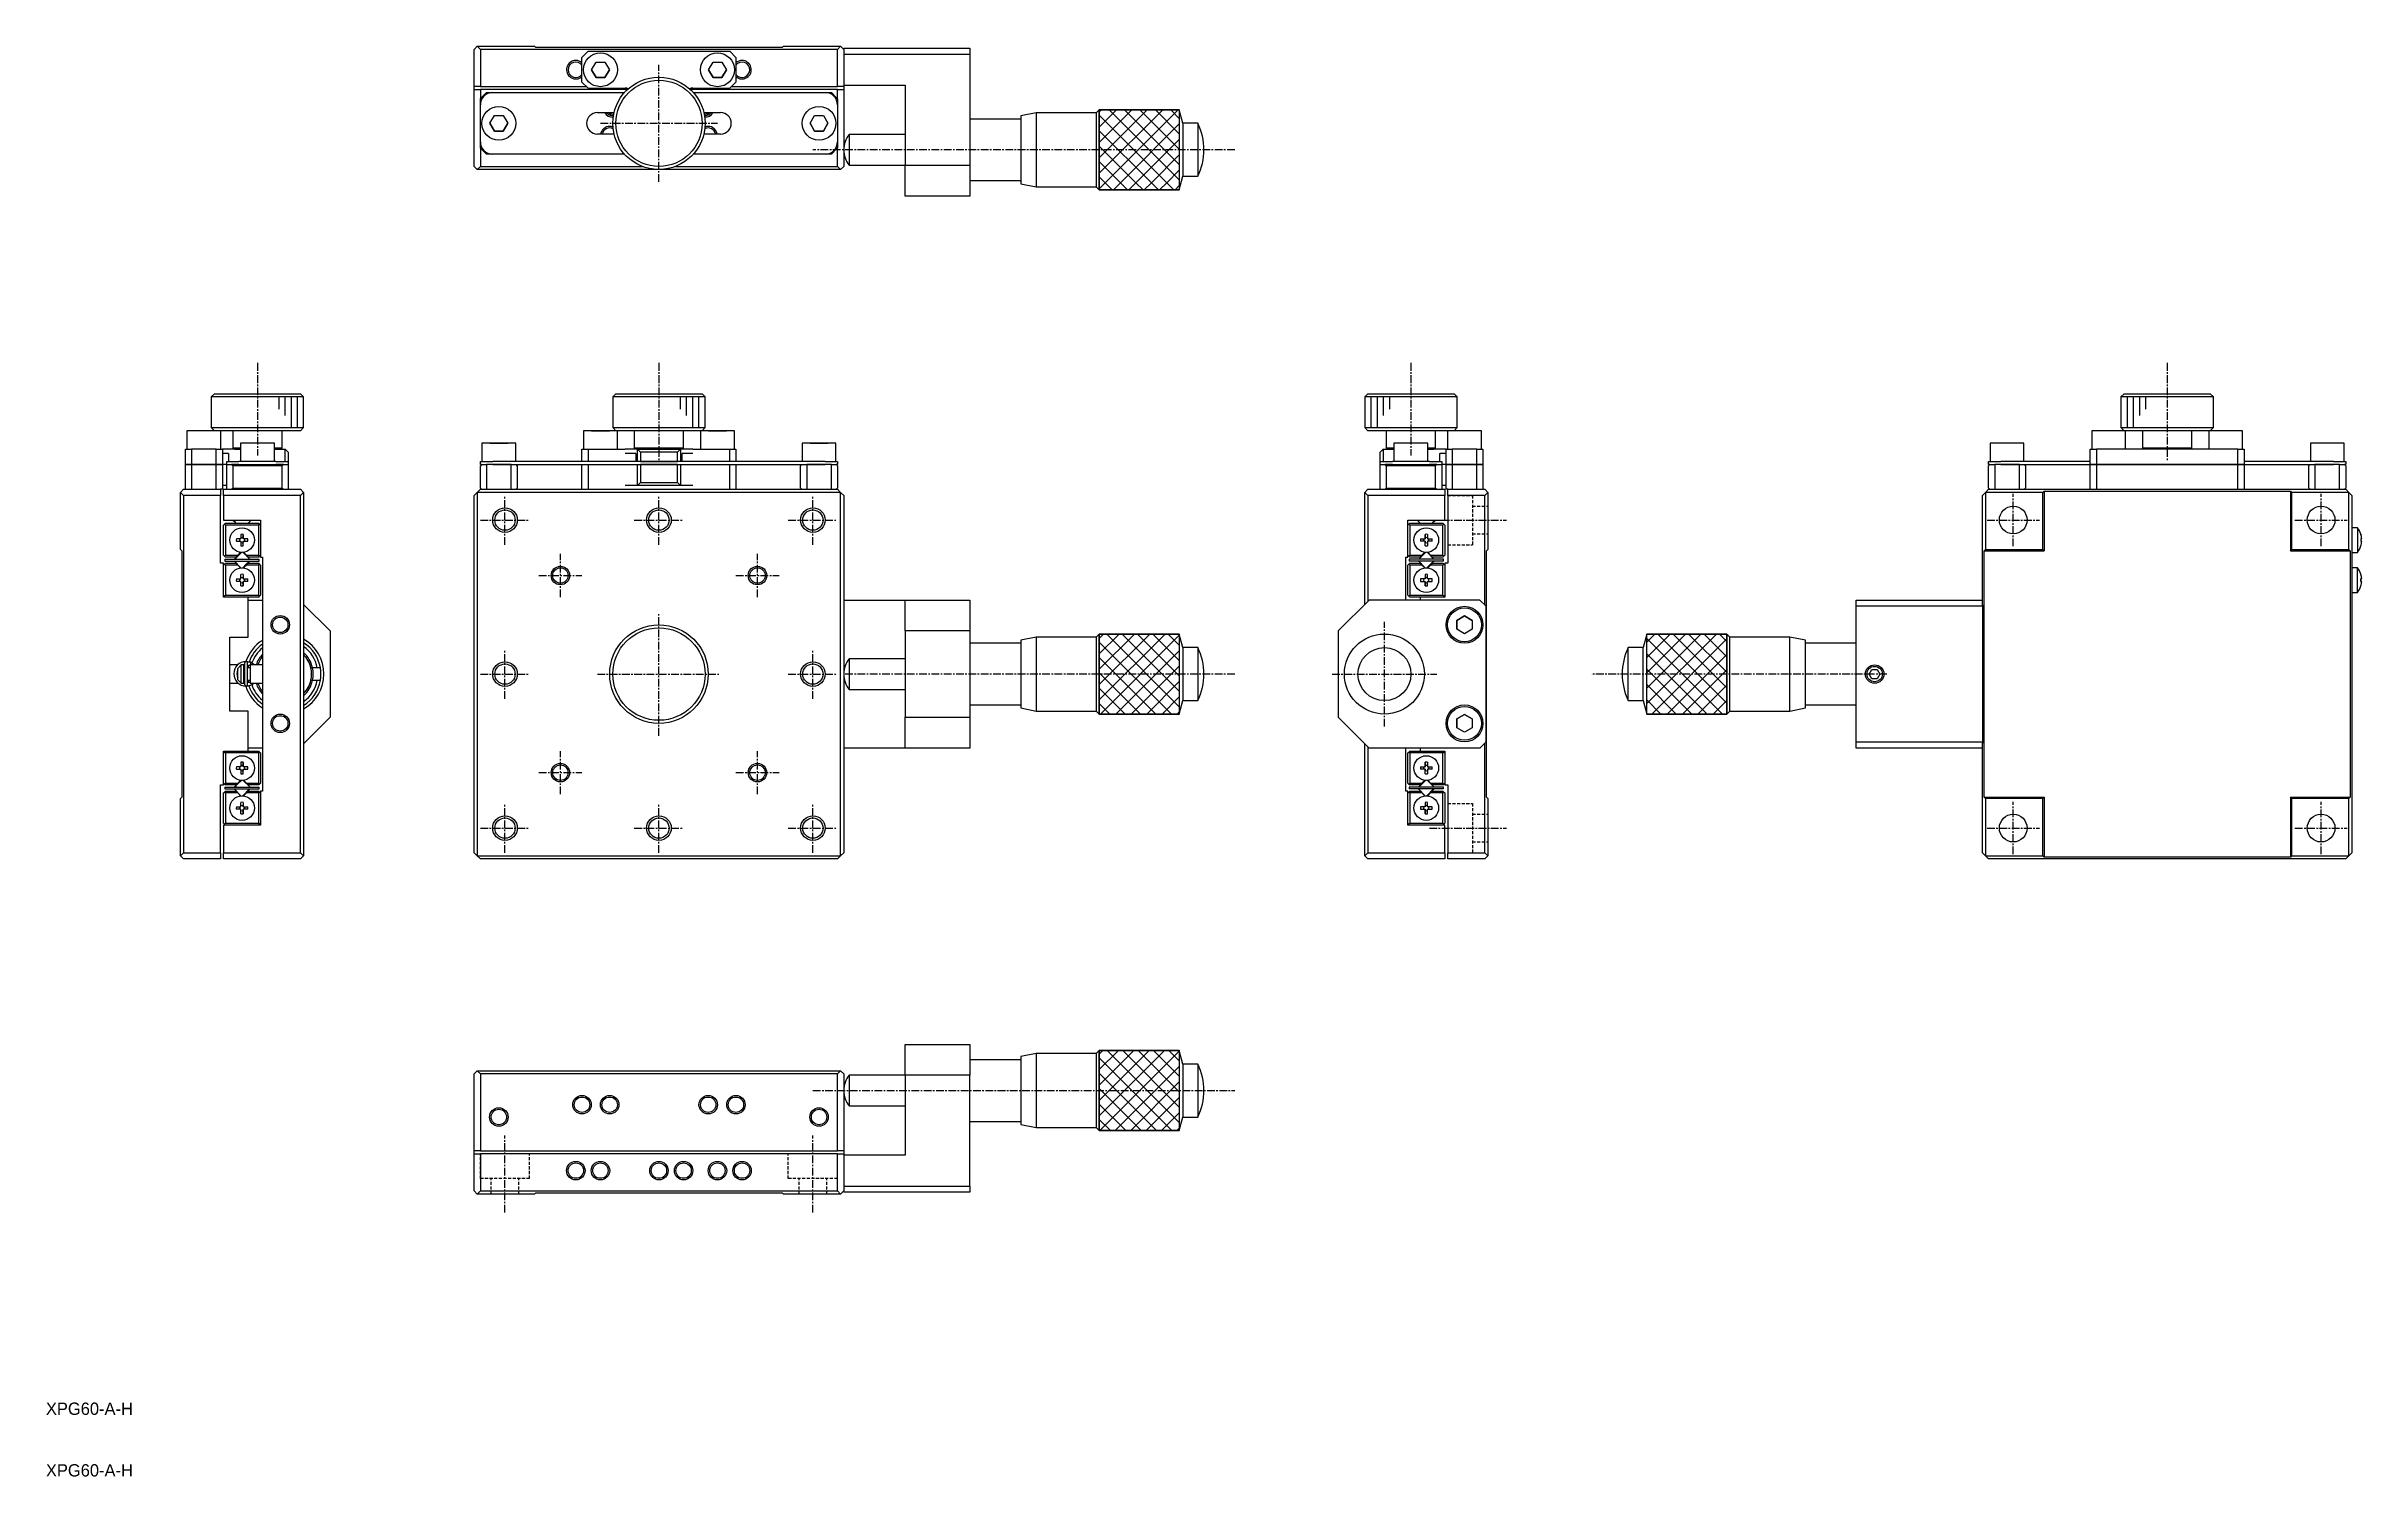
# Model space of a CAD drawing. Extents: x 10 to 386, y 10 to 242.
import ezdxf

# ---------------------------------------------------------------- set-up
doc = ezdxf.new("R2010")
doc.units = 0
doc.linetypes.add('CENTER', pattern=[2, 1.25, -0.25, 0.25, -0.25])
doc.linetypes.add('DASHED', pattern=[0.75, 0.5, -0.25])
doc.layers.get('0').update_dxf_attribs({"linetype": 'CONTINUOUS'})
doc.layers.add('CENTER', color=1, linetype='CENTER')
doc.styles.get("Standard").update_dxf_attribs({"font": 'FGP教科書体NT-M'})

msp = doc.modelspace()

# ---------------------------------------------------------------- texts
at = {"color": 7, "linetype": 'CONTINUOUS'}
for p in [(10, 20), (10, 10)]:
    msp.add_text('XPG60-A-H', height=2, dxfattribs=at).set_placement(p)

# ---------------------------------------------------------------- linework, layer by layer
at = {"color": 7, "linetype": 'CONTINUOUS'}
for p, q in [((79.543734, 241.65), (80.043734, 242.15)), ((79.543734, 235.65), (79.543734, 241.65)), ((80.043734, 242.15), (80.543734, 241.65)), ((80.043734, 242.15), (89.343734, 242.15)), ((80.543734, 241.65), (80.543734, 235.65)), ((138.543734, 241.65), (80.543734, 241.65)), ((89.543734, 241.95), (89.343734, 242.15)), ((129.543734, 241.95), (89.543734, 241.95)), ((98.043734, 241.35), (97.043734, 240.35)), ((98.043734, 241.35), (121.043734, 241.35)), ((122.043734, 240.35), (121.043734, 241.35)), ((129.743734, 242.15), (129.543734, 241.95)), ((129.743734, 242.15), (139.043734, 242.15)), ((138.543734, 241.65), (139.043734, 242.15)), ((138.543734, 235.65), (138.543734, 241.65)), ((139.043734, 242.15), (139.543734, 241.65)), ((139.543734, 241.65), (139.543734, 241.85)), ((139.543734, 241.85), (160.043734, 241.85)), ((139.543734, 241.65), (139.543734, 235.65)), ((160.043734, 240.85), (139.543734, 240.85)), ((160.043734, 241.85), (160.043734, 240.85)), ((160.043734, 240.85), (160.043734, 222.85)), ((97.043734, 236.35), (97.043734, 240.35)), ((98.600359, 238.35), (99.322046, 239.6)), ((99.322046, 237.1), (98.600359, 238.35)), ((98.600359, 238.35), (99.322046, 237.1)), ((99.322046, 239.6), (100.765422, 239.6)), ((100.765422, 237.1), (99.322046, 237.1)), ((99.322046, 237.1), (100.765422, 237.1)), ((100.765422, 239.6), (101.48711, 238.35)), ((101.48711, 238.35), (100.765422, 237.1)), ((100.765422, 237.1), (101.48711, 238.35)), ((117.600359, 238.35), (118.322046, 239.6)), ((118.322046, 237.1), (117.600359, 238.35)), ((117.600359, 238.35), (118.322046, 237.1)), ((118.322046, 239.6), (119.765422, 239.6)), ((119.765422, 237.1), (118.322046, 237.1)), ((118.322046, 237.1), (119.765422, 237.1)), ((119.765422, 239.6), (120.48711, 238.35)), ((120.48711, 238.35), (119.765422, 237.1)), ((119.765422, 237.1), (120.48711, 238.35)), ((122.043734, 240.35), (122.043734, 236.35)), ((80.543734, 235.65), (79.543734, 235.65)), ((79.543734, 235.15), (79.543734, 235.65)), ((79.543734, 235.15), (80.543734, 235.15)), ((79.543734, 222.65), (79.543734, 235.15)), ((80.543734, 235.65), (97.743734, 235.65)), ((104.444715, 235.15), (80.543734, 235.15)), ((80.543734, 235.15), (80.543734, 233.65)), ((80.543734, 233.65), (80.743734, 233.85)), ((80.543734, 232.65), (80.543734, 233.65)), ((81.543734, 234.65), (80.743734, 233.85)), ((80.743734, 233.85), (80.743734, 233.52178)), ((81.543734, 234.65), (82.543734, 234.65)), ((82.543734, 234.65), (103.953564, 234.65)), ((97.043734, 236.35), (98.043734, 235.35)), ((98.043734, 235.35), (104.043734, 235.35)), ((138.543734, 235.15), (114.642754, 235.15)), ((115.043734, 235.35), (121.043734, 235.35)), ((115.133904, 234.65), (136.543734, 234.65)), ((121.043734, 235.35), (122.043734, 236.35)), ((121.343734, 235.65), (138.543734, 235.65)), ((136.543734, 234.65), (137.543734, 234.65)), ((138.343734, 233.85), (137.543734, 234.65)), ((138.343734, 233.52178), (138.343734, 233.85)), ((138.343734, 233.85), (138.543734, 233.65)), ((139.543734, 235.65), (138.543734, 235.65)), ((138.543734, 233.65), (138.543734, 235.15)), ((138.543734, 235.15), (139.543734, 235.15)), ((138.543734, 233.65), (138.543734, 232.65)), ((139.543734, 235.85), (149.543734, 235.85)), ((139.543734, 235.65), (139.543734, 235.15)), ((139.543734, 235.15), (139.543734, 222.65)), ((149.543734, 235.85), (149.543734, 222.85)), ((80.543734, 226.65), (80.543734, 232.65)), ((82.100359, 229.65), (82.822046, 230.9)), ((82.822046, 228.4), (82.100359, 229.65)), ((82.100359, 229.65), (82.822046, 228.4)), ((82.822046, 230.9), (84.265422, 230.9)), ((84.265422, 230.9), (84.98711, 229.65)), ((84.98711, 229.65), (84.265422, 228.4)), ((84.265422, 228.4), (84.98711, 229.65)), ((99.543734, 231.4), (102.250758, 231.4)), ((116.83671, 231.4), (119.543734, 231.4)), ((134.100359, 229.65), (134.822046, 230.9)), ((134.822046, 228.4), (134.100359, 229.65)), ((134.100359, 229.65), (134.822046, 228.4)), ((134.822046, 230.9), (136.265422, 230.9)), ((136.265422, 230.9), (136.98711, 229.65)), ((136.98711, 229.65), (136.265422, 228.4)), ((136.265422, 228.4), (136.98711, 229.65)), ((138.543734, 232.65), (138.543734, 226.65)), ((168.293734, 230.35), (160.043734, 230.35)), ((170.793733, 231.349996), (168.293734, 230.849997)), ((168.293734, 230.849997), (168.293734, 219.850003)), ((170.793733, 231.349996), (170.793733, 219.350004)), ((180.543738, 231.349996), (170.793733, 231.349996)), ((181.04374, 231.849999), (180.543738, 231.349996)), ((180.543738, 231.349996), (180.543738, 219.350004)), ((181.04374, 231.849999), (181.04374, 218.850001)), ((194.043741, 231.849999), (181.04374, 231.849999)), ((181.04374, 231.849999), (194.043741, 231.849999)), ((181.04374, 218.850001), (181.04374, 231.849999)), ((194.043741, 231.849999), (194.043741, 218.850001)), ((194.633229, 229.65), (194.043741, 231.849999)), ((194.043741, 231.849999), (194.043741, 218.850001)), ((194.633229, 229.65), (194.633229, 221.05)), ((197.04374, 229.65), (194.633229, 229.65)), ((197.04374, 229.65), (197.04374, 221.05)), ((80.543734, 225.65), (80.543734, 226.65)), ((80.743734, 225.45), (80.543734, 225.65)), ((80.543734, 225.65), (80.543734, 222.65)), ((80.743734, 225.77822), (80.743734, 225.45)), ((84.265422, 228.4), (82.822046, 228.4)), ((82.822046, 228.4), (84.265422, 228.4)), ((102.250758, 227.9), (99.543734, 227.9)), ((119.543734, 227.9), (116.83671, 227.9)), ((136.265422, 228.4), (134.822046, 228.4)), ((134.822046, 228.4), (136.265422, 228.4)), ((138.343734, 225.45), (138.343734, 225.77822)), ((138.543734, 225.65), (138.343734, 225.45)), ((138.543734, 226.65), (138.543734, 225.65)), ((138.543734, 222.65), (138.543734, 225.65)), ((140.421243, 227.849996), (140.421243, 222.850004)), ((149.543734, 227.849996), (140.421243, 227.849996)), ((79.543734, 222.65), (80.043734, 222.15)), ((80.043734, 222.15), (80.543734, 222.65)), ((109.543734, 222.15), (80.043734, 222.15)), ((80.543734, 222.65), (106.851152, 222.65)), ((80.743734, 225.45), (81.543734, 224.65)), ((82.543734, 224.65), (81.543734, 224.65)), ((103.953564, 224.65), (82.543734, 224.65)), ((139.043734, 222.15), (109.543734, 222.15)), ((112.236317, 222.65), (138.543734, 222.65)), ((136.543734, 224.65), (115.133904, 224.65)), ((137.543734, 224.65), (136.543734, 224.65)), ((137.543734, 224.65), (138.343734, 225.45)), ((138.543734, 222.65), (139.043734, 222.15)), ((139.043734, 222.15), (139.543734, 222.65)), ((140.421243, 222.850004), (149.543734, 222.850004)), ((149.543734, 222.85), (160.043734, 222.85)), ((149.543734, 217.85), (149.543734, 222.85)), ((160.043734, 222.85), (160.043734, 217.85)), ((160.043734, 220.35), (168.293734, 220.35)), ((168.293734, 219.850003), (170.793733, 219.350004)), ((170.793733, 219.350004), (180.543738, 219.350004)), ((180.543738, 219.350004), (181.04374, 218.850001)), ((181.04374, 218.850001), (194.043741, 218.850001)), ((194.043741, 218.850001), (181.04374, 218.850001)), ((194.043741, 218.850001), (194.633229, 221.05)), ((194.633229, 221.05), (197.04374, 221.05)), ((160.043734, 217.85), (149.543734, 217.85)), ((37.35, 185.75), (36.85, 185.25)), ((51.85, 185.25), (36.85, 185.25)), ((36.85, 185.25), (36.85, 180.25)), ((37.35, 185.75), (51.35, 185.75)), ((51.85, 185.25), (51.35, 185.75)), ((51.85, 180.25), (51.85, 185.25)), ((102.543734, 185.75), (102.043734, 185.25)), ((117.043734, 185.25), (102.043734, 185.25)), ((102.043734, 185.25), (102.043734, 180.25)), ((102.543734, 185.75), (116.543734, 185.75)), ((117.043734, 185.25), (116.543734, 185.75)), ((117.043734, 180.25), (117.043734, 185.25)), ((224.65, 185.75), (224.15, 185.25)), ((239.15, 185.25), (224.15, 185.25)), ((224.15, 185.25), (224.15, 180.25)), ((224.65, 185.75), (238.65, 185.75)), ((239.15, 185.25), (238.65, 185.75)), ((239.15, 180.25), (239.15, 185.25)), ((347.456266, 185.75), (346.956266, 185.25)), ((354.456266, 185.25), (346.956266, 185.25)), ((346.956266, 185.25), (346.956266, 180.25)), ((347.456266, 185.75), (354.456266, 185.75)), ((347.456266, 185.75), (361.456266, 185.75)), ((354.456266, 185.75), (361.456266, 185.75)), ((361.956266, 185.25), (354.456266, 185.25)), ((361.956266, 185.25), (361.456266, 185.75)), ((361.956266, 180.25), (361.956266, 185.25)), ((32.65, 174.25), (32.65, 176.75)), ((32.65, 176.75), (33.65, 176.75)), ((38.4, 179.75), (32.9, 179.75)), ((32.9, 179.75), (32.9, 176.75)), ((33.65, 176.75), (33.65, 174.25)), ((37.65, 176.75), (33.65, 176.75)), ((36.85, 180.25), (51.85, 180.25)), ((36.85, 180.25), (37.35, 179.75)), ((37.65, 174.25), (37.65, 176.75)), ((37.65, 176.75), (38.65, 176.75)), ((51.35, 179.75), (38.4, 179.75)), ((38.4, 176.75), (38.4, 179.75)), ((38.65, 176.75), (38.65, 174.25)), ((40.65, 176.75), (38.65, 176.75)), ((40.35, 179.75), (40.35, 176.95)), ((40.35, 176.95), (41.6, 176.95)), ((40.35, 176.95), (40.55, 176.75)), ((40.65, 176.75), (41.6, 176.75)), ((47.1, 177.75), (41.6, 177.75)), ((41.6, 177.75), (41.6, 174.75)), ((47.1, 174.75), (47.1, 177.75)), ((47.1, 176.95), (48.35, 176.95)), ((47.1, 176.75), (48.85, 176.75)), ((48.15, 176.75), (48.35, 176.95)), ((48.35, 176.95), (48.35, 179.75)), ((48.85, 174.75), (48.85, 176.75)), ((48.85, 176.75), (49.35, 176.25)), ((51.35, 179.75), (51.85, 180.25)), ((83.543734, 177.75), (80.793734, 177.75)), ((86.293734, 177.75), (80.793734, 177.75)), ((80.793734, 177.75), (80.793734, 174.75)), ((82.822046, 177.75), (82.100359, 177.75)), ((82.100359, 177.75), (82.822046, 177.75)), ((84.265422, 177.75), (82.822046, 177.75)), ((82.822046, 177.75), (84.265422, 177.75)), ((86.293734, 177.75), (83.543734, 177.75)), ((84.98711, 177.75), (84.265422, 177.75)), ((84.265422, 177.75), (84.98711, 177.75)), ((86.293734, 174.75), (86.293734, 177.75)), ((97.043734, 174.75), (97.043734, 176.75)), ((97.043734, 176.75), (98.043734, 176.75)), ((100.043734, 179.75), (97.293734, 179.75)), ((102.548892, 179.75), (97.293734, 179.75)), ((97.293734, 179.75), (97.293734, 176.75)), ((98.043734, 176.75), (98.043734, 174.75)), ((98.043734, 176.75), (104.043734, 176.75)), ((99.322046, 179.75), (98.600359, 179.75)), ((98.600359, 179.75), (99.322046, 179.75)), ((100.765422, 179.75), (99.322046, 179.75)), ((99.322046, 179.75), (100.765422, 179.75)), ((102.543734, 179.75), (100.043734, 179.75)), ((101.48711, 179.75), (100.765422, 179.75)), ((100.765422, 179.75), (101.48711, 179.75)), ((102.043734, 180.25), (109.543734, 180.25)), ((102.043734, 180.25), (102.543734, 179.75)), ((105.543734, 179.75), (102.543734, 179.75)), ((109.543734, 179.75), (102.543734, 179.75)), ((102.793734, 176.75), (102.793734, 179.75)), ((105.743734, 176.75), (104.043734, 176.75)), ((113.543734, 179.75), (105.543734, 179.75)), ((109.543734, 179.75), (105.543734, 179.75)), ((105.543734, 179.75), (105.543734, 176.95)), ((105.543734, 176.95), (109.543734, 176.95)), ((105.543734, 176.95), (105.743734, 176.75)), ((106.043734, 176.75), (105.743734, 176.75)), ((106.043734, 176.75), (105.743734, 176.75)), ((106.043734, 174.75), (106.043734, 176.75)), ((106.043734, 176.75), (106.543734, 176.25)), ((106.043734, 176.75), (108.293734, 176.75)), ((108.293734, 176.75), (110.793734, 176.75)), ((109.543734, 180.25), (117.043734, 180.25)), ((116.543734, 179.75), (109.543734, 179.75)), ((113.543734, 179.75), (109.543734, 179.75)), ((109.543734, 176.95), (113.543734, 176.95)), ((110.793734, 176.75), (113.043734, 176.75)), ((113.043734, 176.75), (112.543734, 176.25)), ((113.343734, 176.75), (113.043734, 176.75)), ((113.343734, 176.75), (113.043734, 176.75)), ((113.043734, 176.75), (113.043734, 174.75)), ((113.343734, 176.75), (113.543734, 176.95)), ((115.043734, 176.75), (113.343734, 176.75)), ((116.543734, 179.75), (113.543734, 179.75)), ((113.543734, 176.95), (113.543734, 179.75)), ((115.043734, 176.75), (121.043734, 176.75)), ((116.293734, 179.75), (116.293734, 176.75)), ((119.043734, 179.75), (116.538577, 179.75)), ((121.793734, 179.75), (116.538577, 179.75)), ((116.543734, 179.75), (117.043734, 180.25)), ((118.322046, 179.75), (117.600359, 179.75)), ((117.600359, 179.75), (118.322046, 179.75)), ((119.765422, 179.75), (118.322046, 179.75)), ((118.322046, 179.75), (119.765422, 179.75)), ((121.793734, 179.75), (119.043734, 179.75)), ((120.48711, 179.75), (119.765422, 179.75)), ((119.765422, 179.75), (120.48711, 179.75)), ((121.043734, 174.75), (121.043734, 176.75)), ((121.043734, 176.75), (122.043734, 176.75)), ((121.793734, 176.75), (121.793734, 179.75)), ((122.043734, 176.75), (122.043734, 174.75)), ((135.543734, 177.75), (132.793734, 177.75)), ((138.293734, 177.75), (132.793734, 177.75)), ((132.793734, 177.75), (132.793734, 174.75)), ((134.822046, 177.75), (134.100359, 177.75)), ((134.100359, 177.75), (134.822046, 177.75)), ((136.265422, 177.75), (134.822046, 177.75)), ((134.822046, 177.75), (136.265422, 177.75)), ((138.293734, 177.75), (135.543734, 177.75)), ((136.98711, 177.75), (136.265422, 177.75)), ((136.265422, 177.75), (136.98711, 177.75)), ((138.293734, 174.75), (138.293734, 177.75)), ((224.15, 180.25), (239.15, 180.25)), ((224.15, 180.25), (224.65, 179.75)), ((237.6, 179.75), (224.65, 179.75)), ((227.15, 176.75), (226.65, 176.25)), ((227.15, 176.75), (227.15, 174.75)), ((227.15, 176.75), (228.9, 176.75)), ((227.65, 179.75), (227.65, 176.95)), ((227.65, 176.95), (228.9, 176.95)), ((227.65, 176.95), (227.85, 176.75)), ((234.4, 177.75), (228.9, 177.75)), ((228.9, 177.75), (228.9, 174.75)), ((234.4, 174.75), (234.4, 177.75)), ((234.4, 176.95), (235.65, 176.95)), ((234.4, 176.75), (235.35, 176.75)), ((237.35, 176.75), (235.35, 176.75)), ((235.45, 176.75), (235.65, 176.95)), ((235.65, 176.95), (235.65, 179.75)), ((237.35, 174.25), (237.35, 176.75)), ((237.35, 176.75), (238.35, 176.75)), ((243.1, 179.75), (237.6, 179.75)), ((237.6, 179.75), (237.6, 176.75)), ((238.35, 176.75), (238.35, 174.25)), ((242.35, 176.75), (238.35, 176.75)), ((238.65, 179.75), (239.15, 180.25)), ((242.35, 174.25), (242.35, 176.75)), ((242.35, 176.75), (243.35, 176.75)), ((243.1, 176.75), (243.1, 179.75)), ((243.35, 176.75), (243.35, 174.25)), ((328.456266, 177.75), (325.706266, 177.75)), ((325.706266, 177.75), (325.706266, 174.75)), ((331.206266, 177.75), (328.456266, 177.75)), ((331.206266, 174.75), (331.206266, 177.75)), ((341.956266, 174.25), (341.956266, 176.75)), ((341.956266, 176.75), (342.956266, 176.75)), ((344.956266, 179.75), (342.206266, 179.75)), ((342.206266, 179.75), (342.206266, 176.75)), ((342.956266, 176.75), (342.956266, 174.25)), ((353.206266, 176.75), (342.956266, 176.75)), ((347.706266, 179.75), (344.956266, 179.75)), ((346.956266, 180.25), (361.956266, 180.25)), ((346.956266, 180.25), (347.456266, 179.75)), ((361.206266, 179.75), (347.706266, 179.75)), ((347.706266, 176.75), (347.706266, 179.75)), ((350.456266, 179.75), (350.456266, 176.95)), ((350.456266, 176.95), (358.456266, 176.95)), ((350.456266, 176.95), (350.656266, 176.75)), ((355.706266, 176.75), (353.206266, 176.75)), ((365.956266, 176.75), (355.706266, 176.75)), ((358.256266, 176.75), (358.456266, 176.95)), ((358.456266, 176.95), (358.456266, 179.75)), ((363.956266, 179.75), (361.206266, 179.75)), ((361.206266, 179.75), (361.206266, 176.75)), ((361.456266, 179.75), (361.956266, 180.25)), ((366.706266, 179.75), (363.956266, 179.75)), ((365.956266, 174.25), (365.956266, 176.75)), ((365.956266, 176.75), (366.956266, 176.75)), ((366.706266, 176.75), (366.706266, 179.75)), ((366.956266, 176.75), (366.956266, 174.25)), ((380.456266, 177.75), (377.706266, 177.75)), ((377.706266, 177.75), (377.706266, 174.75)), ((383.206266, 177.75), (380.456266, 177.75)), ((383.206266, 174.75), (383.206266, 177.75)), ((33.65, 174.25), (32.65, 174.25)), ((32.65, 170.25), (32.65, 174.25)), ((32.65, 174.25), (33.65, 174.25)), ((33.65, 174.25), (37.65, 174.25)), ((33.65, 174.25), (33.65, 170.25)), ((37.65, 174.25), (33.65, 174.25)), ((38.65, 174.25), (37.65, 174.25)), ((37.65, 170.25), (37.65, 174.25)), ((37.65, 174.25), (38.65, 174.25)), ((39.65, 176.05), (38.65, 176.05)), ((38.65, 174.25), (38.65, 170.25)), ((39.35, 174.25), (38.65, 174.25)), ((39.35, 174.25), (39.35, 174.75)), ((39.35, 174.75), (41.35, 174.75)), ((39.35, 170.25), (39.35, 174.25)), ((39.35, 174.25), (40.15, 174.25)), ((39.65, 176.05), (39.65, 174.75)), ((40.35, 174.05), (40.15, 174.25)), ((40.15, 174.25), (40.47822, 174.25)), ((40.47822, 174.25), (40.15, 174.25)), ((48.35, 174.05), (40.35, 174.05)), ((40.35, 174.05), (40.35, 170.45)), ((41.35, 174.25), (40.47822, 174.25)), ((47.35, 174.75), (41.35, 174.75)), ((41.35, 174.25), (47.35, 174.25)), ((47.35, 174.75), (49.35, 174.75)), ((48.22178, 174.25), (47.35, 174.25)), ((48.22178, 174.25), (48.55, 174.25)), ((48.55, 174.25), (48.22178, 174.25)), ((48.55, 174.25), (48.35, 174.05)), ((48.35, 170.45), (48.35, 174.05)), ((48.55, 174.25), (49.35, 174.25)), ((49.35, 176.25), (49.35, 174.75)), ((49.35, 174.75), (49.35, 174.25)), ((49.35, 174.25), (49.35, 170.25)), ((80.543734, 174.25), (80.543734, 174.75)), ((80.543734, 174.75), (82.543734, 174.75)), ((80.743734, 174.25), (80.543734, 174.05)), ((80.743734, 174.25), (80.543734, 174.25)), ((80.543734, 170.45), (80.543734, 174.05)), ((80.743734, 174.25), (81.543734, 174.25)), ((82.543734, 174.25), (81.543734, 174.25)), ((81.543734, 174.25), (81.543734, 170.25)), ((82.543734, 174.25), (81.543734, 174.25)), ((106.543734, 174.75), (82.543734, 174.75)), ((85.543734, 174.25), (82.543734, 174.25)), ((82.543734, 174.25), (85.543734, 174.25)), ((85.543734, 170.25), (85.543734, 174.25)), ((85.543734, 174.25), (106.543734, 174.25)), ((86.543734, 174.05), (86.343734, 174.25)), ((86.543734, 174.05), (86.543734, 170.45)), ((97.043734, 170.25), (97.043734, 174.25)), ((98.043734, 174.25), (98.043734, 170.25)), ((105.775785, 176.05), (104.043734, 176.05)), ((105.775785, 176.05), (105.775785, 174.75)), ((106.043734, 170.85), (106.043734, 174.25)), ((106.543734, 176.25), (106.543734, 174.75)), ((112.543734, 176.25), (106.543734, 176.25)), ((112.543734, 174.75), (106.543734, 174.75)), ((106.543734, 174.75), (112.543734, 174.75)), ((106.543734, 174.25), (112.543734, 174.25)), ((106.543734, 174.25), (106.543734, 171.35)), ((112.543734, 174.25), (106.543734, 174.25)), ((112.543734, 174.75), (112.543734, 176.25)), ((136.543734, 174.75), (112.543734, 174.75)), ((112.543734, 174.25), (133.543734, 174.25)), ((112.543734, 171.35), (112.543734, 174.25)), ((113.043734, 174.25), (113.043734, 170.85)), ((115.043734, 176.05), (113.311683, 176.05)), ((113.311683, 174.75), (113.311683, 176.05)), ((121.043734, 170.25), (121.043734, 174.25)), ((122.043734, 174.25), (122.043734, 170.25)), ((132.743734, 174.25), (132.543734, 174.05)), ((132.543734, 170.45), (132.543734, 174.05)), ((133.543734, 174.25), (133.543734, 170.25)), ((136.543734, 174.25), (133.543734, 174.25)), ((133.543734, 174.25), (136.543734, 174.25)), ((136.543734, 174.75), (138.543734, 174.75)), ((137.543734, 174.25), (136.543734, 174.25)), ((137.543734, 174.25), (136.543734, 174.25)), ((137.543734, 170.25), (137.543734, 174.25)), ((137.543734, 174.25), (138.343734, 174.25)), ((138.543734, 174.05), (138.343734, 174.25)), ((138.543734, 174.25), (138.343734, 174.25)), ((138.543734, 174.75), (138.543734, 174.25)), ((138.543734, 174.05), (138.543734, 170.45)), ((226.65, 174.75), (226.65, 176.25)), ((226.65, 174.25), (226.65, 174.75)), ((226.65, 174.75), (228.65, 174.75)), ((226.65, 170.25), (226.65, 174.25)), ((226.65, 174.25), (227.45, 174.25)), ((227.65, 174.05), (227.45, 174.25)), ((227.45, 174.25), (227.77822, 174.25)), ((227.77822, 174.25), (227.45, 174.25)), ((235.65, 174.05), (227.65, 174.05)), ((227.65, 174.05), (227.65, 170.45)), ((228.65, 174.25), (227.77822, 174.25)), ((234.65, 174.75), (228.65, 174.75)), ((228.65, 174.25), (234.65, 174.25)), ((234.65, 174.75), (236.65, 174.75)), ((235.52178, 174.25), (234.65, 174.25)), ((235.52178, 174.25), (235.85, 174.25)), ((235.85, 174.25), (235.52178, 174.25)), ((235.85, 174.25), (235.65, 174.05)), ((235.65, 170.45), (235.65, 174.05)), ((235.85, 174.25), (236.65, 174.25)), ((237.35, 176.05), (236.35, 176.05)), ((236.35, 174.75), (236.35, 176.05)), ((236.65, 174.75), (236.65, 174.25)), ((236.65, 174.25), (236.65, 170.25)), ((237.35, 174.25), (236.65, 174.25)), ((238.35, 174.25), (237.35, 174.25)), ((237.35, 170.25), (237.35, 174.25)), ((237.35, 174.25), (238.35, 174.25)), ((238.35, 174.25), (242.35, 174.25)), ((238.35, 174.25), (238.35, 170.25)), ((242.35, 174.25), (238.35, 174.25)), ((243.35, 174.25), (242.35, 174.25)), ((242.35, 170.25), (242.35, 174.25)), ((242.35, 174.25), (243.35, 174.25)), ((243.35, 174.25), (243.35, 170.25)), ((325.456266, 174.25), (325.456266, 174.75)), ((325.456266, 174.75), (327.456266, 174.75)), ((325.656266, 174.25), (325.456266, 174.05)), ((325.656266, 174.25), (325.456266, 174.25)), ((325.456266, 170.45), (325.456266, 174.05)), ((325.656266, 174.25), (326.456266, 174.25)), ((326.456266, 174.25), (326.456266, 170.25)), ((327.456266, 174.25), (326.456266, 174.25)), ((327.456266, 174.25), (326.456266, 174.25)), ((341.956266, 174.75), (327.456266, 174.75)), ((330.456266, 174.25), (327.456266, 174.25)), ((327.456266, 174.25), (330.456266, 174.25)), ((330.456266, 170.25), (330.456266, 174.25)), ((330.456266, 174.25), (341.956266, 174.25)), ((331.456266, 174.05), (331.256266, 174.25)), ((331.456266, 174.05), (331.456266, 170.45)), ((342.956266, 174.25), (341.956266, 174.25)), ((341.956266, 170.25), (341.956266, 174.25)), ((341.956266, 174.25), (342.956266, 174.25)), ((342.956266, 174.25), (365.956266, 174.25)), ((342.956266, 174.25), (342.956266, 170.25)), ((365.956266, 174.25), (342.956266, 174.25)), ((366.956266, 174.25), (365.956266, 174.25)), ((365.956266, 170.25), (365.956266, 174.25)), ((365.956266, 174.25), (366.956266, 174.25)), ((381.456266, 174.75), (366.956266, 174.75)), ((366.956266, 174.25), (378.456266, 174.25)), ((366.956266, 174.25), (366.956266, 170.25)), ((377.656266, 174.25), (377.456266, 174.05)), ((377.456266, 170.45), (377.456266, 174.05)), ((381.456266, 174.25), (378.456266, 174.25)), ((378.456266, 174.25), (378.456266, 170.25)), ((378.456266, 174.25), (381.456266, 174.25)), ((381.456266, 174.75), (383.456266, 174.75)), ((382.456266, 174.25), (381.456266, 174.25)), ((382.456266, 174.25), (381.456266, 174.25)), ((382.456266, 170.25), (382.456266, 174.25)), ((382.456266, 174.25), (383.256266, 174.25)), ((383.456266, 174.05), (383.256266, 174.25)), ((383.456266, 174.25), (383.256266, 174.25)), ((383.456266, 174.75), (383.456266, 174.25)), ((383.456266, 174.05), (383.456266, 170.45)), ((31.85, 169.75), (32.35, 170.25)), ((32.35, 169.25), (31.85, 169.75)), ((31.85, 160.45), (31.85, 169.75)), ((32.35, 170.25), (38.35, 170.25)), ((38.35, 169.25), (32.35, 169.25)), ((32.35, 169.25), (32.35, 111.25)), ((38.65, 170.25), (38.35, 170.25)), ((38.35, 170.25), (38.35, 169.25)), ((38.35, 158.25), (38.35, 169.25)), ((39.35, 170.85), (38.65, 170.85)), ((38.85, 170.25), (51.35, 170.25)), ((38.85, 169.25), (38.85, 170.25)), ((38.85, 169.25), (38.85, 165.25)), ((51.35, 169.25), (38.85, 169.25)), ((40.15, 170.25), (40.35, 170.45)), ((40.35, 170.45), (48.35, 170.45)), ((48.35, 170.45), (48.55, 170.25)), ((51.85, 169.75), (51.35, 170.25)), ((51.35, 169.25), (51.85, 169.75)), ((51.35, 111.25), (51.35, 169.25)), ((51.85, 169.75), (51.85, 110.75)), ((79.543734, 169.25), (80.043734, 169.75)), ((79.543734, 111.25), (79.543734, 169.25)), ((80.043734, 169.75), (80.543734, 170.25)), ((80.043734, 169.75), (80.043734, 110.75)), ((139.043734, 169.75), (80.043734, 169.75)), ((80.543734, 170.45), (80.743734, 170.25)), ((80.543734, 170.25), (138.543734, 170.25)), ((86.343734, 170.25), (86.543734, 170.45)), ((106.043734, 170.85), (104.043734, 170.85)), ((106.543734, 171.35), (106.043734, 170.85)), ((113.043734, 170.85), (106.043734, 170.85)), ((106.543734, 171.35), (112.543734, 171.35)), ((112.543734, 171.35), (113.043734, 170.85)), ((115.043734, 170.85), (113.043734, 170.85)), ((132.543734, 170.45), (132.743734, 170.25)), ((138.343734, 170.25), (138.543734, 170.45)), ((138.543734, 170.25), (139.043734, 169.75)), ((139.043734, 110.75), (139.043734, 169.75)), ((139.043734, 169.75), (139.543734, 169.25)), ((139.543734, 169.25), (139.543734, 111.25)), ((224.65, 170.25), (224.15, 169.75)), ((224.15, 169.75), (224.65, 169.25)), ((224.15, 151.55), (224.15, 169.75)), ((224.65, 170.25), (237.15, 170.25)), ((224.65, 169.25), (224.65, 152.05)), ((237.15, 169.25), (224.65, 169.25)), ((227.45, 170.25), (227.65, 170.45)), ((227.65, 170.45), (235.65, 170.45)), ((235.65, 170.45), (235.85, 170.25)), ((237.35, 170.85), (236.65, 170.85)), ((237.15, 170.25), (237.15, 169.25)), ((237.15, 165.25), (237.15, 169.25)), ((237.65, 170.25), (237.35, 170.25)), ((237.65, 170.25), (243.65, 170.25)), ((237.65, 169.25), (237.65, 170.25)), ((237.65, 169.25), (237.65, 158.25)), ((243.65, 169.25), (237.65, 169.25)), ((243.65, 170.25), (244.15, 169.75)), ((244.15, 169.75), (243.65, 169.25)), ((243.65, 151.45), (243.65, 169.25)), ((244.15, 169.75), (244.15, 160.45)), ((324.956266, 169.75), (324.456266, 169.25)), ((324.456266, 151.45), (324.456266, 169.25)), ((325.456266, 170.25), (324.956266, 169.75)), ((324.956266, 169.75), (324.956266, 160.45)), ((334.256266, 169.75), (324.956266, 169.75)), ((325.456266, 170.45), (325.656266, 170.25)), ((325.456266, 170.25), (383.456266, 170.25)), ((331.256266, 170.25), (331.456266, 170.45)), ((334.256266, 169.75), (334.456266, 169.95)), ((334.256266, 160.45), (334.256266, 169.75)), ((334.456266, 169.95), (374.456266, 169.95)), ((334.456266, 169.95), (334.456266, 160.25)), ((374.456266, 169.95), (374.656266, 169.75)), ((374.456266, 169.95), (374.456266, 160.25)), ((383.956266, 169.75), (374.656266, 169.75)), ((374.656266, 169.75), (374.656266, 160.45)), ((377.456266, 170.45), (377.656266, 170.25)), ((383.256266, 170.25), (383.456266, 170.45)), ((383.956266, 169.75), (383.456266, 170.25)), ((383.956266, 160.45), (383.956266, 169.75)), ((384.456266, 169.25), (383.956266, 169.75)), ((384.456266, 169.25), (384.456266, 111.25)), ((38.85, 165.25), (44.85, 165.25)), ((38.85, 164.45), (39, 164.6)), ((38.85, 159.55), (38.85, 164.45)), ((39.15, 164.75), (39, 164.6)), ((39, 164.6), (39.15, 164.45)), ((39.15, 164.75), (44.55, 164.75)), ((44.55, 164.45), (39.15, 164.45)), ((39.15, 164.45), (39.15, 159.55)), ((40.35, 165.25), (40.6, 165)), ((40.6, 165), (40.85, 164.75)), ((41.65, 162.2), (40.921291, 162.2)), ((40.921291, 161.8), (41.65, 161.8)), ((41.65, 162.928709), (41.65, 162.2)), ((41.65, 161.8), (41.65, 161.071291)), ((42.05, 162.2), (42.05, 162.928709)), ((42.05, 162.928709), (42.05, 162.386392)), ((42.05, 162.386392), (42.05, 162.2)), ((42.778709, 162.2), (42.05, 162.2)), ((42.05, 161.071291), (42.05, 161.8)), ((42.05, 161.8), (42.778709, 161.8)), ((42.05, 161.8), (42.05, 161.613608)), ((42.85, 164.75), (43.1, 165)), ((43.1, 165), (43.35, 165.25)), ((44.7, 164.6), (44.55, 164.75)), ((44.55, 164.45), (44.7, 164.6)), ((44.55, 159.55), (44.55, 164.45)), ((44.7, 164.6), (44.85, 164.45)), ((44.85, 165.25), (44.85, 159.25)), ((231.15, 165.25), (237.15, 165.25)), ((231.15, 159.25), (231.15, 165.25)), ((231.15, 164.45), (231.3, 164.6)), ((231.45, 164.75), (231.3, 164.6)), ((231.3, 164.6), (231.45, 164.45)), ((231.45, 164.75), (236.85, 164.75)), ((231.45, 164.45), (231.45, 159.55)), ((236.85, 164.45), (231.45, 164.45)), ((232.65, 165.25), (232.9, 165)), ((232.9, 165), (233.15, 164.75)), ((233.221291, 162.2), (233.95, 162.2)), ((233.95, 161.8), (233.221291, 161.8)), ((233.95, 162.2), (233.95, 162.928709)), ((233.95, 162.928709), (233.95, 162.386392)), ((233.95, 162.386392), (233.95, 162.2)), ((233.95, 161.071291), (233.95, 161.8)), ((233.95, 161.8), (233.95, 161.613608)), ((234.35, 162.928709), (234.35, 162.2)), ((234.35, 162.2), (235.078709, 162.2)), ((235.078709, 161.8), (234.35, 161.8)), ((234.35, 161.8), (234.35, 161.071291)), ((235.15, 164.75), (235.4, 165)), ((235.4, 165), (235.65, 165.25)), ((237, 164.6), (236.85, 164.75)), ((236.85, 164.45), (237, 164.6)), ((236.85, 159.55), (236.85, 164.45)), ((237, 164.6), (237.15, 164.45)), ((237.15, 164.45), (237.15, 159.55)), ((385.354265, 164), (384.456266, 164)), ((385.354265, 164), (385.354265, 162)), ((385.354265, 162), (385.354265, 160)), ((385.911998, 162.95), (385.911998, 162.928709)), ((385.911998, 162.95), (385.911998, 162.928709)), ((386.043741, 162.2), (385.911998, 162.2)), ((385.911998, 162.2), (385.911998, 161.8)), ((385.911998, 161.8), (386.043741, 161.8)), ((31.85, 160.45), (32.05, 160.25)), ((32.05, 160.25), (32.05, 120.25)), ((38.85, 158.25), (38.35, 158.25)), ((39, 159.4), (38.85, 159.55)), ((38.85, 152.75), (38.85, 158.25)), ((38.85, 157.95), (39, 158.1)), ((39.15, 159.55), (39, 159.4)), ((39, 159.4), (39.15, 159.25)), ((39.15, 158.25), (39, 158.1)), ((39, 158.1), (39.15, 157.95)), ((39.05, 158.9), (44.65, 158.9)), ((39.05, 158.9), (39.05, 158.6)), ((39.05, 158.6), (44.65, 158.6)), ((39.15, 159.55), (41.147398, 159.55)), ((40.847398, 159.25), (39.15, 159.25)), ((39.15, 158.25), (40.847398, 158.25)), ((41.147398, 157.95), (39.15, 157.95)), ((39.15, 157.95), (39.15, 153.05)), ((41.673223, 159.987437), (40.612563, 158.926777)), ((40.612563, 158.573223), (41.673223, 157.512563)), ((40.656497, 158.9), (41.743934, 159.987437)), ((40.847398, 159.25), (41.147398, 159.55)), ((41.147398, 157.95), (40.847398, 158.25)), ((41.147398, 159.55), (41.611651, 160.014253)), ((41.611651, 157.485747), (41.147398, 157.95)), ((42.521751, 158.078249), (41.956066, 157.512563)), ((43.087437, 158.926777), (42.026777, 159.987437)), ((42.026777, 157.512563), (43.087437, 158.573223)), ((42.05, 161.071291), (42.05, 161.613608)), ((42.088349, 160.014253), (42.552602, 159.55)), ((42.552602, 157.95), (42.088349, 157.485747)), ((43.043503, 158.6), (42.521751, 158.078249)), ((42.552602, 159.55), (44.55, 159.55)), ((42.552602, 159.55), (42.852602, 159.25)), ((42.852602, 158.25), (42.552602, 157.95)), ((44.55, 157.95), (42.552602, 157.95)), ((44.55, 159.25), (42.852602, 159.25)), ((42.852602, 158.25), (44.55, 158.25)), ((44.7, 159.4), (44.55, 159.55)), ((44.55, 159.25), (44.7, 159.4)), ((44.7, 158.1), (44.55, 158.25)), ((44.55, 157.95), (44.7, 158.1)), ((44.55, 153.05), (44.55, 157.95)), ((44.65, 158.6), (44.65, 158.9)), ((44.85, 159.55), (44.7, 159.4)), ((44.7, 158.1), (44.85, 157.95)), ((44.85, 159.25), (45.15, 159.25)), ((44.85, 157.95), (44.85, 153.05)), ((45.15, 159.25), (45.15, 121.25)), ((230.85, 159.25), (231.15, 159.25)), ((230.85, 152.25), (230.85, 159.25)), ((231.3, 159.4), (231.15, 159.55)), ((231.15, 157.95), (231.3, 158.1)), ((231.15, 153.05), (231.15, 157.95)), ((231.45, 159.55), (231.3, 159.4)), ((231.3, 159.4), (231.45, 159.25)), ((231.45, 158.25), (231.3, 158.1)), ((231.3, 158.1), (231.45, 157.95)), ((236.95, 158.9), (231.35, 158.9)), ((231.35, 158.9), (231.35, 158.6)), ((236.95, 158.6), (231.35, 158.6)), ((231.45, 159.55), (233.447398, 159.55)), ((233.147398, 159.25), (231.45, 159.25)), ((231.45, 158.25), (233.147398, 158.25)), ((231.45, 157.95), (231.45, 153.05)), ((233.447398, 157.95), (231.45, 157.95)), ((233.973223, 159.987437), (232.912563, 158.926777)), ((232.912563, 158.573223), (233.973223, 157.512563)), ((232.956497, 158.9), (234.043934, 159.987437)), ((233.147398, 159.25), (233.447398, 159.55)), ((233.447398, 157.95), (233.147398, 158.25)), ((233.447398, 159.55), (233.911651, 160.014253)), ((233.911651, 157.485747), (233.447398, 157.95)), ((233.95, 161.071291), (233.95, 161.613608)), ((234.821751, 158.078249), (234.256066, 157.512563)), ((235.387437, 158.926777), (234.326777, 159.987437)), ((234.326777, 157.512563), (235.387437, 158.573223)), ((234.388349, 160.014253), (234.852602, 159.55)), ((234.852602, 157.95), (234.388349, 157.485747)), ((235.343503, 158.6), (234.821751, 158.078249)), ((234.852602, 159.55), (236.85, 159.55)), ((234.852602, 159.55), (235.152602, 159.25)), ((235.152602, 158.25), (234.852602, 157.95)), ((236.85, 157.95), (234.852602, 157.95)), ((236.85, 159.25), (235.152602, 159.25)), ((235.152602, 158.25), (236.85, 158.25)), ((237, 159.4), (236.85, 159.55)), ((236.85, 159.25), (237, 159.4)), ((237, 158.1), (236.85, 158.25)), ((236.85, 157.95), (237, 158.1)), ((236.85, 153.05), (236.85, 157.95)), ((236.95, 158.6), (236.95, 158.9)), ((237.15, 159.55), (237, 159.4)), ((237, 158.1), (237.15, 157.95)), ((237.15, 158.25), (237.15, 152.75)), ((237.65, 158.25), (237.15, 158.25)), ((243.95, 160.25), (244.15, 160.45)), ((243.95, 120.25), (243.95, 160.25)), ((324.756266, 160.25), (324.956266, 160.45)), ((324.756266, 120.25), (324.756266, 160.25)), ((324.756266, 160.25), (334.456266, 160.25)), ((324.956266, 160.45), (334.256266, 160.45)), ((334.456266, 160.25), (334.256266, 160.45)), ((374.456266, 160.25), (374.656266, 160.45)), ((374.456266, 160.25), (384.156266, 160.25)), ((374.656266, 160.45), (383.956266, 160.45)), ((383.956266, 160.45), (384.156266, 160.25)), ((384.156266, 160.25), (384.156266, 120.25)), ((384.456266, 160), (385.354265, 160)), ((385.911998, 161.071291), (385.911998, 161.05)), ((385.911998, 161.071291), (385.911998, 161.05)), ((40.921291, 155.7), (41.65, 155.7)), ((41.65, 155.3), (40.921291, 155.3)), ((41.65, 155.7), (41.65, 156.428709)), ((41.65, 154.571291), (41.65, 155.3)), ((42.05, 156.428709), (42.05, 155.7)), ((42.05, 156.428709), (42.05, 155.886392)), ((42.05, 155.7), (42.05, 155.886392)), ((42.05, 155.7), (42.778709, 155.7)), ((42.05, 155.3), (42.05, 154.571291)), ((42.778709, 155.3), (42.05, 155.3)), ((42.05, 155.113608), (42.05, 155.3)), ((42.05, 154.571291), (42.05, 155.113608)), ((233.95, 155.7), (233.221291, 155.7)), ((233.221291, 155.3), (233.95, 155.3)), ((233.95, 156.428709), (233.95, 155.7)), ((233.95, 156.428709), (233.95, 155.886392)), ((233.95, 155.7), (233.95, 155.886392)), ((233.95, 155.3), (233.95, 154.571291)), ((233.95, 155.113608), (233.95, 155.3)), ((233.95, 154.571291), (233.95, 155.113608)), ((234.35, 155.7), (234.35, 156.428709)), ((235.078709, 155.7), (234.35, 155.7)), ((234.35, 154.571291), (234.35, 155.3)), ((234.35, 155.3), (235.078709, 155.3)), ((385.354265, 157.5), (384.456266, 157.5)), ((385.354265, 155.5), (385.354265, 157.5)), ((385.354265, 153.5), (385.354265, 155.5)), ((385.911998, 156.428709), (385.911998, 156.45)), ((385.911998, 156.428709), (385.911998, 156.45)), ((385.911998, 155.7), (386.043741, 155.7)), ((385.911998, 155.3), (385.911998, 155.7)), ((386.043741, 155.3), (385.911998, 155.3)), ((385.911998, 154.55), (385.911998, 154.571291)), ((385.911998, 154.55), (385.911998, 154.571291)), ((39, 152.9), (38.85, 153.05)), ((42.85, 152.75), (38.85, 152.75)), ((39.15, 153.05), (39, 152.9)), ((39, 152.9), (39.15, 152.75)), ((39.15, 153.05), (44.55, 153.05)), ((44.55, 152.75), (42.85, 152.75)), ((42.85, 146.25), (42.85, 152.75)), ((42.85, 152.25), (45.15, 152.25)), ((44.7, 152.9), (44.55, 153.05)), ((44.55, 152.75), (44.7, 152.9)), ((44.85, 153.05), (44.7, 152.9)), ((56.15, 147.25), (51.85, 151.55)), ((139.543734, 152.25), (149.543734, 152.25)), ((149.543734, 152.25), (160.043734, 152.25)), ((149.543734, 147.25), (149.543734, 152.25)), ((160.043734, 152.25), (160.043734, 147.25)), ((224.85, 152.25), (219.85, 147.25)), ((242.85, 152.25), (224.85, 152.25)), ((231.3, 152.9), (231.15, 153.05)), ((231.45, 153.05), (231.3, 152.9)), ((231.3, 152.9), (231.45, 152.75)), ((231.45, 153.05), (236.85, 153.05)), ((233.15, 152.75), (231.45, 152.75)), ((233.15, 152.75), (233.15, 152.25)), ((237.15, 152.75), (233.15, 152.75)), ((237, 152.9), (236.85, 153.05)), ((236.85, 152.75), (237, 152.9)), ((237.15, 153.05), (237, 152.9)), ((243.85, 151.25), (242.85, 152.25)), ((243.85, 129.25), (243.85, 151.25)), ((303.956266, 152.25), (324.456266, 152.25)), ((303.956266, 151.25), (303.956266, 152.25)), ((324.456266, 151.25), (303.956266, 151.25)), ((303.956266, 129.25), (303.956266, 151.25)), ((324.456266, 151.45), (324.456266, 151.25)), ((324.456266, 151.25), (324.456266, 129.25)), ((384.456266, 153.5), (385.354265, 153.5)), ((56.15, 147.25), (56.15, 133.25)), ((160.043734, 147.25), (149.543734, 147.25)), ((149.543734, 147.25), (149.543734, 133.25)), ((160.043734, 147.25), (160.043734, 133.25)), ((181.04374, 146.749999), (180.543738, 146.249996)), ((181.04374, 146.749999), (181.04374, 134.393272)), ((194.043741, 146.749999), (181.04374, 146.749999)), ((181.04374, 146.749999), (194.043741, 146.749999)), ((181.04374, 133.750001), (181.04374, 146.749999)), ((194.043741, 146.749999), (194.043741, 134.393272)), ((194.633229, 144.55), (194.043741, 146.749999)), ((194.043741, 146.749999), (194.043741, 133.750001)), ((219.85, 147.25), (219.85, 133.25)), ((239.1, 148.971688), (240.35, 149.693376)), ((240.35, 149.693376), (239.1, 148.971688)), ((239.1, 147.528312), (239.1, 148.971688)), ((239.1, 148.971688), (239.1, 147.528312)), ((240.35, 146.806624), (239.1, 147.528312)), ((240.35, 149.693376), (241.6, 148.971688)), ((241.6, 148.971688), (240.35, 149.693376)), ((241.6, 147.528312), (240.35, 146.806624)), ((241.6, 148.971688), (241.6, 147.528312)), ((269.956259, 146.749999), (269.366771, 144.55)), ((269.956259, 133.750001), (269.956259, 146.749999)), ((282.95626, 146.749999), (269.956259, 146.749999)), ((269.956259, 146.749999), (282.95626, 146.749999)), ((269.956259, 133.750001), (269.956259, 146.749999)), ((282.95626, 133.750001), (282.95626, 146.749999)), ((283.456262, 146.249996), (282.95626, 146.749999)), ((282.95626, 146.749999), (282.95626, 133.750001)), ((39.85, 146.25), (42.85, 146.25)), ((39.85, 134.25), (39.85, 146.25)), ((168.293734, 145.25), (160.043734, 145.25)), ((170.793733, 146.249996), (168.293734, 145.749997)), ((168.293734, 145.749997), (168.293734, 135.294309)), ((170.793733, 146.249996), (170.793733, 134.843792)), ((180.543738, 146.249996), (170.793733, 146.249996)), ((180.543738, 146.249996), (180.543738, 134.843792)), ((194.633229, 144.55), (194.633229, 136.375548)), ((197.04374, 144.55), (194.633229, 144.55)), ((197.04374, 144.55), (197.04374, 136.375548)), ((266.95626, 135.95), (266.95626, 144.55)), ((269.366771, 144.55), (266.95626, 144.55)), ((269.366771, 135.95), (269.366771, 144.55)), ((283.456262, 134.250004), (283.456262, 146.249996)), ((293.206267, 146.249996), (283.456262, 146.249996)), ((293.206267, 134.250004), (293.206267, 146.249996)), ((295.706266, 145.749997), (293.206267, 146.249996)), ((295.706266, 134.750003), (295.706266, 145.749997)), ((303.956266, 145.25), (295.706266, 145.25)), ((41.120382, 141.75), (39.85, 141.75)), ((41.15, 141.166515), (41.65, 141.695683)), ((41.15, 139.333485), (41.15, 141.166515)), ((41.65, 138.804317), (41.15, 139.333485)), ((41.65, 141.75), (41.65, 141.695683)), ((42.15, 141.75), (41.65, 141.75)), ((41.65, 141.695683), (41.65, 138.804317)), ((42.091141, 141.750394), (42.252346, 141.787053)), ((42.15, 138.75), (42.15, 141.75)), ((42.252374, 141.25), (42.15, 141.25)), ((42.252374, 141.25), (42.15, 141.25)), ((42.15, 139.25), (42.252374, 139.25)), ((42.15, 139.25), (42.252374, 139.25)), ((42.252374, 142.056982), (42.252374, 138.556982)), ((43.296234, 142.141451), (42.53188, 142.30547)), ((42.749711, 142.162399), (42.731943, 142.155827)), ((42.784904, 142.173928), (42.749711, 142.162399)), ((42.849941, 141.25), (42.752363, 141.25)), ((42.752363, 139.25), (42.849941, 139.25)), ((42.752374, 138.556982), (42.752374, 142.056982)), ((42.752374, 141.455135), (42.752643, 141.466718)), ((42.85, 141.25), (42.752374, 141.25)), ((43.15, 141.25), (42.752374, 141.25)), ((42.85, 141.25), (42.752374, 141.25)), ((42.752374, 139.25), (43.15, 139.25)), ((42.752374, 139.25), (42.85, 139.25)), ((42.752424, 139.153926), (42.752374, 139.158829)), ((42.752959, 139.141707), (42.752424, 139.153926)), ((42.752643, 141.466718), (42.753499, 141.478915)), ((42.754081, 139.129524), (42.752959, 139.141707)), ((42.753499, 141.478915), (42.754939, 141.491056)), ((42.755788, 139.117405), (42.754081, 139.129524)), ((42.754939, 141.491056), (42.75696, 141.503113)), ((42.758077, 139.105378), (42.755788, 139.117405)), ((42.75696, 141.503113), (42.759559, 141.515058)), ((42.759559, 141.515058), (42.76273, 141.526865)), ((42.76273, 141.526865), (42.766467, 141.538506)), ((42.766467, 141.538506), (42.770762, 141.549956)), ((42.770762, 141.549956), (42.775606, 141.561186)), ((42.775606, 141.561186), (42.780991, 141.572172)), ((42.780991, 141.572172), (42.786904, 141.582887)), ((42.820619, 142.183686), (42.784904, 142.173928)), ((42.786904, 141.582887), (42.793335, 141.593306)), ((42.793335, 141.593306), (42.800271, 141.603404)), ((42.800271, 141.603404), (42.807696, 141.613155)), ((42.807696, 141.613155), (42.815597, 141.622536)), ((42.815597, 141.622536), (42.823956, 141.631521)), ((42.856768, 142.191648), (42.820619, 142.183686)), ((42.823956, 141.631521), (42.832755, 141.640089)), ((42.832755, 141.640089), (42.841976, 141.648216)), ((42.841976, 141.648216), (42.851598, 141.65588)), ((42.85, 141.65487), (42.85, 141.25)), ((42.85, 139.249922), (42.85, 138.959102)), ((42.851598, 141.65588), (42.861599, 141.66306)), ((42.893264, 142.197796), (42.856768, 142.191648)), ((42.861599, 141.66306), (42.871957, 141.669736)), ((42.871957, 141.669736), (42.882648, 141.675887)), ((42.882648, 141.675887), (42.893646, 141.681496)), ((42.930016, 142.202115), (42.893264, 142.197796)), ((42.893646, 141.681496), (42.904925, 141.686546)), ((42.904925, 141.686546), (42.916455, 141.69102)), ((42.916455, 141.69102), (42.928209, 141.694904)), ((42.928209, 141.694904), (42.940157, 141.698185)), ((42.966936, 142.204594), (42.930016, 142.202115)), ((42.940157, 141.698185), (42.952266, 141.700853)), ((42.952266, 141.700853), (42.964505, 141.702897)), ((42.964505, 141.702897), (42.97684, 141.70431)), ((43.003933, 142.205227), (42.966936, 142.204594)), ((42.97684, 141.70431), (42.989239, 141.705086)), ((42.989239, 141.705086), (43.001666, 141.705223)), ((43.001666, 141.705223), (43.014089, 141.704719)), ((43.040917, 142.204012), (43.003933, 142.205227)), ((43.014089, 141.704719), (43.026471, 141.703575)), ((43.026471, 141.703575), (43.03878, 141.701794)), ((43.03878, 141.701794), (43.05098, 141.699381)), ((43.077797, 142.200952), (43.040917, 142.204012)), ((43.05098, 141.699381), (43.063038, 141.696343)), ((43.063038, 141.696343), (43.074921, 141.692691)), ((43.074921, 141.692691), (43.086597, 141.688436)), ((43.114483, 142.196055), (43.077797, 142.200952)), ((43.086597, 141.688436), (43.093226, 141.685712)), ((43.093737, 141.686703), (43.150106, 141.661117)), ((43.097688, 141.686027), (43.094763, 141.685386)), ((43.101192, 141.688083), (43.097688, 141.686027)), ((43.102833, 141.682767), (43.100563, 141.687585)), ((43.105254, 141.69154), (43.101192, 141.688083)), ((43.154468, 141.747292), (43.102833, 141.682767)), ((43.109849, 141.696379), (43.105254, 141.69154)), ((43.114947, 141.702569), (43.109849, 141.696379)), ((43.150885, 142.189331), (43.114483, 142.196055)), ((43.120519, 141.710071), (43.114947, 141.702569)), ((43.12653, 141.718841), (43.120519, 141.710071)), ((43.132942, 141.728823), (43.12653, 141.718841)), ((43.139715, 141.739956), (43.132942, 141.728823)), ((43.14681, 141.752171), (43.139715, 141.739956)), ((43.15418, 141.765394), (43.14681, 141.752171)), ((43.15, 141.75), (43.15, 138.75)), ((45.15, 141.75), (43.15, 141.75)), ((43.186915, 142.180796), (43.150885, 142.189331)), ((43.161782, 141.779542), (43.15418, 141.765394)), ((43.298678, 142.140408), (43.154468, 141.747292)), ((43.169568, 141.794528), (43.161782, 141.779542)), ((43.17749, 141.81026), (43.169568, 141.794528)), ((43.185499, 141.826642), (43.17749, 141.81026)), ((43.193546, 141.843571), (43.185499, 141.826642)), ((43.222483, 142.170471), (43.186915, 142.180796)), ((43.201582, 141.860944), (43.193546, 141.843571)), ((43.209556, 141.878653), (43.201582, 141.860944)), ((43.21742, 141.89659), (43.209556, 141.878653)), ((43.225125, 141.914643), (43.21742, 141.89659)), ((43.2575, 142.158381), (43.222483, 142.170471)), ((43.232624, 141.932702), (43.225125, 141.914643)), ((43.23987, 141.950655), (43.232624, 141.932702)), ((43.246819, 141.968391), (43.23987, 141.950655)), ((43.253428, 141.985802), (43.246819, 141.968391)), ((43.259656, 142.002779), (43.253428, 141.985802)), ((43.290082, 142.145328), (43.2575, 142.158381)), ((43.265464, 142.019218), (43.259656, 142.002779)), ((43.270818, 142.035017), (43.265464, 142.019218)), ((43.275683, 142.05008), (43.270818, 142.035017)), ((43.280031, 142.064313), (43.275683, 142.05008)), ((43.283834, 142.077629), (43.280031, 142.064313)), ((43.287068, 142.089946), (43.283834, 142.077629)), ((43.289714, 142.101187), (43.287068, 142.089946)), ((43.288544, 142.145654), (43.290872, 142.144876)), ((43.882824, 141.75237), (43.28957, 142.144337)), ((43.291755, 142.111283), (43.289714, 142.101187)), ((43.290872, 142.144876), (43.292588, 142.142683)), ((43.29318, 142.120173), (43.291755, 142.111283)), ((43.292588, 142.142683), (43.293681, 142.139091)), ((43.292866, 142.140171), (43.298678, 142.140408)), ((43.293978, 142.1278), (43.29318, 142.120173)), ((43.293681, 142.139091), (43.294145, 142.134119)), ((43.294145, 142.134119), (43.293978, 142.1278)), ((43.371154, 142.107187), (43.296234, 142.141451)), ((53.293544, 141.25), (53.037482, 141.25)), ((53.037482, 139.25), (53.293544, 139.25)), ((54.56608, 141.25), (53.293544, 141.25)), ((54.058327, 141.25), (53.293544, 141.25)), ((53.293544, 139.25), (54.058327, 139.25)), ((54.56608, 141.25), (54.058327, 141.25)), ((54.058327, 139.25), (54.56608, 139.25)), ((140.421243, 142.749996), (140.421243, 137.997415)), ((149.543734, 142.749996), (140.421243, 142.749996)), ((306.09024, 140.25), (306.523253, 141)), ((306.523253, 139.5), (306.09024, 140.25)), ((306.523253, 141), (307.389278, 141)), ((307.389278, 139.5), (306.523253, 139.5)), ((307.389278, 141), (307.822291, 140.25)), ((307.822291, 140.25), (307.389278, 139.5)), ((39.85, 138.75), (41.249921, 138.75)), ((41.65, 138.804317), (41.65, 138.75)), ((41.65, 138.75), (42.15, 138.75)), ((42.252359, 138.827158), (42.1499, 138.848105)), ((43.150109, 138.953108), (42.752383, 138.826886)), ((42.760944, 139.09347), (42.758077, 139.105378)), ((42.764384, 139.081709), (42.760944, 139.09347)), ((42.76839, 139.070122), (42.764384, 139.081709)), ((42.772956, 139.058736), (42.76839, 139.070122)), ((42.778073, 139.047578), (42.772956, 139.058736)), ((42.78373, 139.036675), (42.778073, 139.047578)), ((42.789917, 139.026054), (42.78373, 139.036675)), ((42.796622, 139.015741), (42.789917, 139.026054)), ((42.803831, 139.005762), (42.796622, 139.015741)), ((42.811529, 138.996142), (42.803831, 139.005762)), ((42.819699, 138.986908), (42.811529, 138.996142)), ((42.828326, 138.978082), (42.819699, 138.986908)), ((42.837388, 138.96969), (42.828326, 138.978082)), ((42.846866, 138.961755), (42.837388, 138.96969)), ((42.856739, 138.954299), (42.846866, 138.961755)), ((42.866983, 138.947343), (42.856739, 138.954299)), ((42.877572, 138.940909), (42.866983, 138.947343)), ((42.888483, 138.935015), (42.877572, 138.940909)), ((42.899686, 138.929679), (42.888483, 138.935015)), ((42.911153, 138.924918), (42.899686, 138.929679)), ((42.922855, 138.920748), (42.911153, 138.924918)), ((42.93476, 138.91718), (42.922855, 138.920748)), ((42.946837, 138.914228), (42.93476, 138.91718)), ((42.959052, 138.911899), (42.946837, 138.914228)), ((42.971372, 138.910202), (42.959052, 138.911899)), ((42.983763, 138.909142), (42.971372, 138.910202)), ((42.996191, 138.908723), (42.983763, 138.909142)), ((43.008621, 138.908944), (42.996191, 138.908723)), ((43.021019, 138.909806), (43.008621, 138.908944)), ((43.033351, 138.911305), (43.021019, 138.909806)), ((43.045582, 138.913436), (43.033351, 138.911305)), ((43.05768, 138.91619), (43.045582, 138.913436)), ((43.069611, 138.919559), (43.05768, 138.91619)), ((43.081346, 138.923531), (43.069611, 138.919559)), ((43.093226, 138.928253), (43.081346, 138.923531)), ((43.092867, 138.92808), (43.091347, 138.926721)), ((43.094763, 138.928578), (43.092867, 138.92808)), ((43.15, 138.75), (45.15, 138.75)), ((43.226931, 138.444921), (43.227937, 138.445249)), ((43.227937, 138.445249), (43.229001, 138.445596)), ((43.229001, 138.445596), (43.230503, 138.446091)), ((43.230503, 138.446091), (43.231513, 138.446425)), ((43.231513, 138.446425), (43.232945, 138.446901)), ((43.232945, 138.446901), (43.234737, 138.447502)), ((43.234737, 138.447502), (43.237381, 138.448398)), ((43.237381, 138.448398), (43.240029, 138.449307)), ((43.240029, 138.449307), (43.244932, 138.451018)), ((43.244932, 138.451018), (43.290082, 138.468636)), ((43.286072, 138.468752), (43.288544, 138.468311)), ((43.288544, 138.468311), (43.288212, 138.469101)), ((43.290082, 138.468636), (43.288544, 138.468311)), ((140.421243, 137.997415), (140.421243, 137.750004)), ((140.421243, 137.750004), (149.543734, 137.750004)), ((194.043741, 133.750001), (194.633229, 135.95)), ((194.633229, 136.375548), (194.633229, 135.95)), ((194.633229, 135.95), (197.04374, 135.95)), ((197.04374, 136.375548), (197.04374, 135.95)), ((266.95626, 135.95), (269.366771, 135.95)), ((269.366771, 135.95), (269.956259, 133.750001)), ((42.85, 134.25), (39.85, 134.25)), ((42.85, 127.75), (42.85, 134.25)), ((51.85, 128.95), (56.15, 133.25)), ((149.543734, 128.25), (149.543734, 133.25)), ((149.543734, 133.25), (160.043734, 133.25)), ((160.043734, 135.25), (168.293734, 135.25)), ((160.043734, 133.25), (160.043734, 128.25)), ((168.293734, 135.294309), (168.293734, 134.750003)), ((168.293734, 134.750003), (170.793733, 134.250004)), ((170.793733, 134.843792), (170.793733, 134.250004)), ((170.793733, 134.250004), (180.543738, 134.250004)), ((180.543738, 134.843792), (180.543738, 134.250004)), ((180.543738, 134.250004), (181.04374, 133.750001)), ((181.04374, 134.393272), (181.04374, 133.750001)), ((181.04374, 133.750001), (194.043741, 133.750001)), ((194.043741, 133.750001), (181.04374, 133.750001)), ((194.043741, 134.393272), (194.043741, 133.750001)), ((219.85, 133.25), (224.85, 128.25)), ((239.1, 132.971688), (240.35, 133.693376)), ((240.35, 133.693376), (239.1, 132.971688)), ((239.1, 131.528312), (239.1, 132.971688)), ((239.1, 132.971688), (239.1, 131.528312)), ((240.35, 133.693376), (241.6, 132.971688)), ((241.6, 132.971688), (240.35, 133.693376)), ((241.6, 132.971688), (241.6, 131.528312)), ((269.956259, 133.750001), (282.95626, 133.750001)), ((282.95626, 133.750001), (269.956259, 133.750001)), ((282.95626, 133.750001), (283.456262, 134.250004)), ((283.456262, 134.250004), (293.206267, 134.250004)), ((293.206267, 134.250004), (295.706266, 134.750003)), ((295.706266, 135.25), (303.956266, 135.25)), ((45.15, 128.25), (42.85, 128.25)), ((149.543734, 128.25), (139.543734, 128.25)), ((160.043734, 128.25), (149.543734, 128.25)), ((224.15, 110.75), (224.15, 128.95)), ((224.65, 128.45), (224.65, 111.25)), ((242.85, 128.25), (224.85, 128.25)), ((230.85, 121.25), (230.85, 128.25)), ((233.15, 128.25), (233.15, 127.75)), ((240.35, 130.806624), (239.1, 131.528312)), ((241.6, 131.528312), (240.35, 130.806624)), ((242.85, 128.25), (243.85, 129.25)), ((243.65, 111.25), (243.65, 129.05)), ((303.956266, 129.25), (324.456266, 129.25)), ((303.956266, 128.25), (303.956266, 129.25)), ((324.456266, 128.25), (303.956266, 128.25)), ((324.456266, 129.25), (324.456266, 129.05)), ((324.456266, 111.25), (324.456266, 129.05)), ((38.85, 127.75), (42.85, 127.75)), ((38.85, 122.25), (38.85, 127.75)), ((38.85, 127.45), (39, 127.6)), ((39.15, 127.75), (39, 127.6)), ((39, 127.6), (39.15, 127.45)), ((44.55, 127.45), (39.15, 127.45)), ((39.15, 127.45), (39.15, 122.55)), ((41.65, 125.2), (40.921291, 125.2)), ((40.921291, 124.8), (41.65, 124.8)), ((41.65, 125.928709), (41.65, 125.2)), ((41.65, 124.8), (41.65, 124.071291)), ((42.05, 125.2), (42.05, 125.928709)), ((42.05, 125.928709), (42.05, 125.386392)), ((42.05, 125.386392), (42.05, 125.2)), ((42.778709, 125.2), (42.05, 125.2)), ((42.05, 124.071291), (42.05, 124.8)), ((42.05, 124.8), (42.778709, 124.8)), ((42.05, 124.8), (42.05, 124.613608)), ((42.05, 124.071291), (42.05, 124.613608)), ((42.85, 127.75), (44.55, 127.75)), ((44.7, 127.6), (44.55, 127.75)), ((44.55, 127.45), (44.7, 127.6)), ((44.55, 122.55), (44.55, 127.45)), ((44.7, 127.6), (44.85, 127.45)), ((44.85, 127.45), (44.85, 122.55)), ((231.15, 127.45), (231.3, 127.6)), ((231.15, 122.55), (231.15, 127.45)), ((231.45, 127.75), (231.3, 127.6)), ((231.3, 127.6), (231.45, 127.45)), ((231.45, 127.75), (233.15, 127.75)), ((231.45, 127.45), (231.45, 122.55)), ((236.85, 127.45), (231.45, 127.45)), ((233.15, 127.75), (237.15, 127.75)), ((233.221291, 125.2), (233.95, 125.2)), ((233.95, 124.8), (233.221291, 124.8)), ((233.95, 125.2), (233.95, 125.928709)), ((233.95, 125.928709), (233.95, 125.386392)), ((233.95, 125.386392), (233.95, 125.2)), ((233.95, 124.071291), (233.95, 124.8)), ((233.95, 124.8), (233.95, 124.613608)), ((233.95, 124.071291), (233.95, 124.613608)), ((234.35, 125.928709), (234.35, 125.2)), ((234.35, 125.2), (235.078709, 125.2)), ((235.078709, 124.8), (234.35, 124.8)), ((234.35, 124.8), (234.35, 124.071291)), ((237, 127.6), (236.85, 127.75)), ((236.85, 127.45), (237, 127.6)), ((236.85, 122.55), (236.85, 127.45)), ((237, 127.6), (237.15, 127.45)), ((237.15, 127.75), (237.15, 122.25)), ((38.35, 122.25), (38.85, 122.25)), ((38.35, 111.25), (38.35, 122.25)), ((39, 122.4), (38.85, 122.55)), ((38.85, 120.95), (39, 121.1)), ((38.85, 116.05), (38.85, 120.95)), ((39.15, 122.55), (39, 122.4)), ((39, 122.4), (39.15, 122.25)), ((39.15, 121.25), (39, 121.1)), ((39, 121.1), (39.15, 120.95)), ((39.05, 121.9), (39.05, 121.6)), ((39.05, 121.9), (44.65, 121.9)), ((39.05, 121.6), (44.65, 121.6)), ((39.15, 122.55), (41.147398, 122.55)), ((40.847398, 122.25), (39.15, 122.25)), ((39.15, 121.25), (40.847398, 121.25)), ((39.15, 120.95), (39.15, 116.05)), ((41.147398, 120.95), (39.15, 120.95)), ((41.673223, 122.987437), (40.612563, 121.926777)), ((40.612563, 121.573223), (41.673223, 120.512563)), ((40.656497, 121.9), (41.178249, 122.421751)), ((40.847398, 122.25), (41.147398, 122.55)), ((41.147398, 120.95), (40.847398, 121.25)), ((41.147398, 122.55), (41.611651, 123.014253)), ((41.611651, 120.485747), (41.147398, 120.95)), ((41.178249, 122.421751), (41.743934, 122.987437)), ((43.043503, 121.6), (41.956066, 120.512563)), ((43.087437, 121.926777), (42.026777, 122.987437)), ((42.026777, 120.512563), (43.087437, 121.573223)), ((42.088349, 123.014253), (42.552602, 122.55)), ((42.552602, 120.95), (42.088349, 120.485747)), ((42.552602, 122.55), (44.55, 122.55)), ((42.552602, 122.55), (42.852602, 122.25)), ((42.852602, 121.25), (42.552602, 120.95)), ((44.55, 120.95), (42.552602, 120.95)), ((44.55, 122.25), (42.852602, 122.25)), ((42.852602, 121.25), (44.55, 121.25)), ((44.7, 122.4), (44.55, 122.55)), ((44.55, 122.25), (44.7, 122.4)), ((44.7, 121.1), (44.55, 121.25)), ((44.55, 120.95), (44.7, 121.1)), ((44.55, 116.05), (44.55, 120.95)), ((44.65, 121.6), (44.65, 121.9)), ((44.85, 122.55), (44.7, 122.4)), ((44.7, 121.1), (44.85, 120.95)), ((44.85, 121.25), (44.85, 115.75)), ((45.15, 121.25), (44.85, 121.25)), ((231.15, 121.25), (230.85, 121.25)), ((231.3, 122.4), (231.15, 122.55)), ((231.15, 115.75), (231.15, 121.25)), ((231.15, 120.95), (231.3, 121.1)), ((231.45, 122.55), (231.3, 122.4)), ((231.3, 122.4), (231.45, 122.25)), ((231.45, 121.25), (231.3, 121.1)), ((231.3, 121.1), (231.45, 120.95)), ((231.35, 121.9), (231.35, 121.6)), ((236.95, 121.9), (231.35, 121.9)), ((236.95, 121.6), (231.35, 121.6)), ((231.45, 122.55), (233.447398, 122.55)), ((233.147398, 122.25), (231.45, 122.25)), ((231.45, 121.25), (233.147398, 121.25)), ((231.45, 120.95), (231.45, 116.05)), ((233.447398, 120.95), (231.45, 120.95)), ((233.973223, 122.987437), (232.912563, 121.926777)), ((232.912563, 121.573223), (233.973223, 120.512563)), ((232.956497, 121.9), (233.478249, 122.421751)), ((233.147398, 122.25), (233.447398, 122.55)), ((233.447398, 120.95), (233.147398, 121.25)), ((233.447398, 122.55), (233.911651, 123.014253)), ((233.911651, 120.485747), (233.447398, 120.95)), ((233.478249, 122.421751), (234.043934, 122.987437)), ((235.343503, 121.6), (234.256066, 120.512563)), ((235.387437, 121.926777), (234.326777, 122.987437)), ((234.326777, 120.512563), (235.387437, 121.573223)), ((234.388349, 123.014253), (234.852602, 122.55)), ((234.852602, 120.95), (234.388349, 120.485747)), ((234.852602, 122.55), (235.152602, 122.25)), ((234.852602, 122.55), (236.85, 122.55)), ((235.152602, 121.25), (234.852602, 120.95)), ((236.85, 120.95), (234.852602, 120.95)), ((236.85, 122.25), (235.152602, 122.25)), ((235.152602, 121.25), (236.85, 121.25)), ((237, 122.4), (236.85, 122.55)), ((236.85, 122.25), (237, 122.4)), ((237, 121.1), (236.85, 121.25)), ((236.85, 120.95), (237, 121.1)), ((236.85, 116.05), (236.85, 120.95)), ((236.95, 121.6), (236.95, 121.9)), ((237.15, 122.55), (237, 122.4)), ((237, 121.1), (237.15, 120.95)), ((237.15, 122.25), (237.65, 122.25)), ((237.15, 120.95), (237.15, 116.05)), ((237.65, 122.25), (237.65, 111.25)), ((32.05, 120.25), (31.85, 120.05)), ((31.85, 110.75), (31.85, 120.05)), ((40.921291, 118.7), (41.65, 118.7)), ((41.65, 118.3), (40.921291, 118.3)), ((41.65, 118.7), (41.65, 119.428709)), ((41.65, 117.571291), (41.65, 118.3)), ((42.05, 119.428709), (42.05, 118.7)), ((42.05, 119.428709), (42.05, 118.886392)), ((42.05, 118.7), (42.05, 118.886392)), ((42.05, 118.7), (42.778709, 118.7)), ((42.05, 118.3), (42.05, 117.571291)), ((42.778709, 118.3), (42.05, 118.3)), ((42.05, 118.113608), (42.05, 118.3)), ((42.05, 117.571291), (42.05, 118.113608)), ((233.95, 118.7), (233.221291, 118.7)), ((233.221291, 118.3), (233.95, 118.3)), ((233.95, 119.428709), (233.95, 118.7)), ((233.95, 119.428709), (233.95, 118.886392)), ((233.95, 118.7), (233.95, 118.886392)), ((233.95, 118.3), (233.95, 117.571291)), ((233.95, 118.113608), (233.95, 118.3)), ((233.95, 117.571291), (233.95, 118.113608)), ((234.35, 118.7), (234.35, 119.428709)), ((235.078709, 118.7), (234.35, 118.7)), ((234.35, 117.571291), (234.35, 118.3)), ((234.35, 118.3), (235.078709, 118.3)), ((244.15, 120.05), (243.95, 120.25)), ((244.15, 120.05), (244.15, 110.75)), ((324.956266, 120.05), (324.756266, 120.25)), ((324.756266, 120.25), (334.456266, 120.25)), ((324.956266, 120.05), (324.956266, 110.75)), ((334.256266, 120.05), (324.956266, 120.05)), ((334.256266, 120.05), (334.456266, 120.25)), ((334.256266, 110.75), (334.256266, 120.05)), ((334.456266, 120.25), (334.456266, 110.55)), ((374.456266, 120.25), (374.456266, 110.55)), ((374.656266, 120.05), (374.456266, 120.25)), ((374.456266, 120.25), (384.156266, 120.25)), ((374.656266, 120.05), (374.656266, 110.75)), ((383.956266, 120.05), (374.656266, 120.05)), ((384.156266, 120.25), (383.956266, 120.05)), ((383.956266, 110.75), (383.956266, 120.05)), ((39, 115.9), (38.85, 116.05)), ((44.85, 115.75), (38.85, 115.75)), ((38.85, 115.75), (38.85, 111.25)), ((39.15, 116.05), (39, 115.9)), ((39, 115.9), (39.15, 115.75)), ((39.15, 116.05), (44.55, 116.05)), ((44.7, 115.9), (44.55, 116.05)), ((44.55, 115.75), (44.7, 115.9)), ((44.85, 116.05), (44.7, 115.9)), ((231.3, 115.9), (231.15, 116.05)), ((237.15, 115.75), (231.15, 115.75)), ((231.45, 116.05), (231.3, 115.9)), ((231.3, 115.9), (231.45, 115.75)), ((231.45, 116.05), (236.85, 116.05)), ((237, 115.9), (236.85, 116.05)), ((236.85, 115.75), (237, 115.9)), ((237.15, 116.05), (237, 115.9)), ((237.15, 111.25), (237.15, 115.75)), ((31.85, 110.75), (32.35, 111.25)), ((32.35, 110.25), (31.85, 110.75)), ((32.35, 111.25), (38.35, 111.25)), ((38.35, 110.25), (32.35, 110.25)), ((38.35, 111.25), (38.35, 110.25)), ((38.85, 110.25), (38.85, 111.25)), ((38.85, 111.25), (51.35, 111.25)), ((51.35, 110.25), (38.85, 110.25)), ((51.85, 110.75), (51.35, 111.25)), ((51.35, 110.25), (51.85, 110.75)), ((80.043734, 110.75), (79.543734, 111.25)), ((80.543734, 110.25), (80.043734, 110.75)), ((80.043734, 110.75), (139.043734, 110.75)), ((138.543734, 110.25), (80.543734, 110.25)), ((139.043734, 110.75), (138.543734, 110.25)), ((139.543734, 111.25), (139.043734, 110.75)), ((224.65, 111.25), (224.15, 110.75)), ((224.15, 110.75), (224.65, 110.25)), ((224.65, 111.25), (237.15, 111.25)), ((237.15, 110.25), (224.65, 110.25)), ((237.15, 111.25), (237.15, 110.25)), ((237.65, 111.25), (243.65, 111.25)), ((237.65, 110.25), (237.65, 111.25)), ((243.65, 110.25), (237.65, 110.25)), ((243.65, 111.25), (244.15, 110.75)), ((244.15, 110.75), (243.65, 110.25)), ((324.456266, 111.25), (324.956266, 110.75)), ((324.956266, 110.75), (334.256266, 110.75)), ((324.956266, 110.75), (325.456266, 110.25)), ((383.456266, 110.25), (325.456266, 110.25)), ((334.456266, 110.55), (334.256266, 110.75)), ((374.456266, 110.55), (334.456266, 110.55)), ((374.656266, 110.75), (374.456266, 110.55)), ((374.656266, 110.75), (383.956266, 110.75)), ((383.456266, 110.25), (383.956266, 110.75)), ((383.956266, 110.75), (384.456266, 111.25)), ((149.543734, 80.15), (160.043734, 80.15)), ((149.543734, 75.15), (149.543734, 80.15)), ((160.043734, 80.15), (160.043734, 75.15)), ((181.04374, 79.149999), (180.543738, 78.649996)), ((181.04374, 79.149999), (181.04374, 75.469347)), ((194.043741, 79.149999), (181.04374, 79.149999)), ((181.04374, 79.149999), (194.043741, 79.149999)), ((181.04374, 66.150001), (181.04374, 79.149999)), ((194.043741, 79.149999), (194.043741, 75.469347)), ((194.633229, 76.95), (194.043741, 79.149999)), ((194.043741, 79.149999), (194.043741, 66.150001)), ((80.043734, 75.85), (79.543734, 75.35)), ((79.543734, 62.85), (79.543734, 75.35)), ((80.543734, 75.35), (80.043734, 75.85)), ((80.043734, 75.85), (139.043734, 75.85)), ((80.543734, 75.35), (80.543734, 62.85)), ((138.543734, 75.35), (80.543734, 75.35)), ((139.043734, 75.85), (138.543734, 75.35)), ((138.543734, 62.85), (138.543734, 75.35)), ((139.543734, 75.35), (139.043734, 75.85)), ((139.543734, 75.35), (139.543734, 62.85)), ((168.293734, 77.65), (160.043734, 77.65)), ((170.793733, 78.649996), (168.293734, 78.149997)), ((168.293734, 78.149997), (168.293734, 75.035601)), ((170.793733, 78.649996), (170.793733, 75.252473)), ((180.543738, 78.649996), (170.793733, 78.649996)), ((170.793733, 75.252473), (170.793733, 66.650004)), ((180.543738, 78.649996), (180.543738, 75.252473)), ((180.543738, 75.252473), (180.543738, 66.650004)), ((181.04374, 75.469347), (181.04374, 66.150001)), ((194.043741, 75.469347), (194.043741, 66.150001)), ((194.633229, 76.95), (194.633229, 74.515107)), ((197.04374, 76.95), (194.633229, 76.95)), ((197.04374, 76.95), (197.04374, 74.515107)), ((140.421243, 75.149996), (140.421243, 73.734363)), ((149.543734, 75.149996), (140.421243, 75.149996)), ((140.421243, 73.734363), (140.421243, 70.150004)), ((149.543734, 75.15), (149.543734, 62.15)), ((160.043734, 75.15), (149.543734, 75.15)), ((160.043734, 57.15), (160.043734, 75.15)), ((168.293734, 75.035601), (168.293734, 67.150003)), ((194.633229, 74.515107), (194.633229, 68.35)), ((197.04374, 74.515107), (197.04374, 68.35)), ((140.421243, 70.150004), (149.543734, 70.150004)), ((194.043741, 66.150001), (194.633229, 68.35)), ((194.633229, 68.35), (197.04374, 68.35)), ((160.043734, 67.65), (168.293734, 67.65)), ((168.293734, 67.150003), (170.793733, 66.650004)), ((170.793733, 66.650004), (180.543738, 66.650004)), ((180.543738, 66.650004), (181.04374, 66.150001)), ((181.04374, 66.150001), (194.043741, 66.150001)), ((194.043741, 66.150001), (181.04374, 66.150001)), ((79.543734, 62.35), (79.543734, 62.85)), ((80.543734, 62.85), (79.543734, 62.85)), ((79.543734, 56.35), (79.543734, 62.35)), ((79.543734, 62.35), (80.543734, 62.35)), ((80.543734, 62.85), (138.543734, 62.85)), ((80.543734, 62.35), (80.543734, 56.35)), ((138.543734, 62.35), (80.543734, 62.35)), ((139.543734, 62.85), (138.543734, 62.85)), ((138.543734, 56.35), (138.543734, 62.35)), ((138.543734, 62.35), (139.543734, 62.35)), ((139.543734, 62.85), (139.543734, 62.35)), ((139.543734, 62.35), (139.543734, 56.35)), ((149.543734, 62.15), (139.543734, 62.15)), ((139.543734, 57.15), (160.043734, 57.15)), ((160.043734, 57.15), (160.043734, 56.15)), ((80.043734, 55.85), (79.543734, 56.35)), ((80.543734, 56.35), (80.043734, 55.85)), ((89.343734, 55.85), (80.043734, 55.85)), ((80.543734, 56.35), (138.543734, 56.35)), ((89.343734, 55.85), (89.543734, 56.05)), ((89.543734, 56.05), (129.543734, 56.05)), ((129.543734, 56.05), (129.743734, 55.85)), ((139.043734, 55.85), (129.743734, 55.85)), ((139.043734, 55.85), (138.543734, 56.35)), ((139.543734, 56.35), (139.043734, 55.85)), ((139.543734, 56.15), (139.543734, 56.35)), ((160.043734, 56.15), (139.543734, 56.15))]:
    msp.add_line(p, q, dxfattribs=at)
at = {"color": 3, "linetype": 'CONTINUOUS'}
for p, q in [((181.04374, 231.54374), (181.349999, 231.849999)), ((181.04374, 229.04374), (183.849999, 231.849999)), ((181.04374, 226.54374), (186.349999, 231.849999)), ((181.04374, 224.04374), (188.849999, 231.849999)), ((181.04374, 221.54374), (191.349999, 231.849999)), ((181.04374, 230.95626), (192, 220)), ((182, 220), (193.849999, 231.849999)), ((182.650001, 231.849999), (194.043741, 220.456259)), ((184.5, 220), (194.043741, 229.543741)), ((185.150001, 231.849999), (194.043741, 222.956259)), ((187.650001, 231.849999), (194.043741, 225.456259)), ((190.150001, 231.849999), (194.043741, 227.956259)), ((192.650001, 231.849999), (194.043741, 230.456259)), ((181.04374, 228.45626), (189.5, 220)), ((181.04374, 225.95626), (187, 220)), ((187, 220), (194.043741, 227.043741)), ((181.04374, 223.45626), (184.5, 220)), ((189.5, 220), (194.043741, 224.543741)), ((192, 220), (194.043741, 222.043741)), ((181.04374, 220.95626), (182, 220)), ((181.04374, 219.04374), (182, 220)), ((182, 220), (183.149999, 218.850001)), ((183.350001, 218.850001), (184.5, 220)), ((184.5, 220), (185.649999, 218.850001)), ((185.850001, 218.850001), (187, 220)), ((187, 220), (188.149999, 218.850001)), ((188.350001, 218.850001), (189.5, 220)), ((189.5, 220), (190.649999, 218.850001)), ((190.850001, 218.850001), (192, 220)), ((192, 220), (193.149999, 218.850001)), ((193.350001, 218.850001), (194.043741, 219.543741)), ((47.85, 183.25), (47.85, 185.25)), ((48.85, 182.25), (48.85, 185.25)), ((49.85, 180.25), (49.85, 185.25)), ((50.85, 180.25), (50.85, 185.25)), ((113.043734, 183.25), (113.043734, 185.25)), ((114.043734, 182.25), (114.043734, 185.25)), ((115.043734, 180.25), (115.043734, 185.25)), ((116.043734, 180.25), (116.043734, 185.25)), ((225.15, 185.25), (225.15, 180.25)), ((226.15, 185.25), (226.15, 180.25)), ((227.15, 185.25), (227.15, 182.25)), ((228.15, 185.25), (228.15, 183.25)), ((347.956266, 185.25), (347.956266, 180.25)), ((348.956266, 185.25), (348.956266, 180.25)), ((349.956266, 185.25), (349.956266, 182.25)), ((350.956266, 185.25), (350.956266, 183.25)), ((181.04374, 146.04374), (181.749999, 146.749999)), ((181.04374, 143.54374), (184.249999, 146.749999)), ((181.04374, 141.04374), (186.749999, 146.749999)), ((181.04374, 138.54374), (189.249999, 146.749999)), ((181.04374, 136.04374), (191.749999, 146.749999)), ((182.250001, 146.749999), (194.043741, 134.956259)), ((184.750001, 146.749999), (194.043741, 137.456259)), ((187.250001, 146.749999), (194.043741, 139.956259)), ((189.750001, 146.749999), (194.043741, 142.456259)), ((192.250001, 146.749999), (194.043741, 144.956259)), ((269.956259, 145.456259), (271.249999, 146.749999)), ((269.956259, 142.956259), (273.749999, 146.749999)), ((269.956259, 140.456259), (276.249999, 146.749999)), ((269.956259, 137.956259), (278.749999, 146.749999)), ((269.956259, 135.456259), (281.249999, 146.749999)), ((271.750001, 146.749999), (282.95626, 135.54374)), ((274.250001, 146.749999), (282.95626, 138.04374)), ((276.750001, 146.749999), (282.95626, 140.54374)), ((279.250001, 146.749999), (282.95626, 143.04374)), ((281.750001, 146.749999), (282.95626, 145.54374)), ((181.04374, 145.45626), (192.749999, 133.750001)), ((181.04374, 142.95626), (190.249999, 133.750001)), ((181.250001, 133.750001), (194.043741, 146.543741)), ((183.750001, 133.750001), (194.043741, 144.043741)), ((269.956259, 146.043741), (282.249999, 133.750001)), ((269.956259, 143.543741), (279.749999, 133.750001)), ((270.750001, 133.750001), (282.95626, 145.95626)), ((273.250001, 133.750001), (282.95626, 143.45626)), ((181.04374, 140.45626), (187.749999, 133.750001)), ((186.250001, 133.750001), (194.043741, 141.543741)), ((269.956259, 141.043741), (277.249999, 133.750001)), ((275.750001, 133.750001), (282.95626, 140.95626)), ((181.04374, 137.95626), (185.249999, 133.750001)), ((181.04374, 135.45626), (182.749999, 133.750001)), ((188.750001, 133.750001), (194.043741, 139.043741)), ((191.250001, 133.750001), (194.043741, 136.543741)), ((269.956259, 138.543741), (274.749999, 133.750001)), ((269.956259, 136.043741), (272.249999, 133.750001)), ((278.250001, 133.750001), (282.95626, 138.45626)), ((280.750001, 133.750001), (282.95626, 135.95626)), ((193.750001, 133.750001), (194.043741, 134.043741)), ((181.04374, 78.54374), (181.649999, 79.149999)), ((181.04374, 76.04374), (184.149999, 79.149999)), ((181.04374, 73.54374), (186.649999, 79.149999)), ((181.04374, 71.04374), (189.149999, 79.149999)), ((181.04374, 68.54374), (191.649999, 79.149999)), ((181.150001, 66.150001), (194.043741, 79.043741)), ((182.350001, 79.149999), (194.043741, 67.456259)), ((184.850001, 79.149999), (194.043741, 69.956259)), ((187.350001, 79.149999), (194.043741, 72.456259)), ((189.850001, 79.149999), (194.043741, 74.956259)), ((192.350001, 79.149999), (194.043741, 77.456259)), ((181.04374, 77.95626), (192.849999, 66.150001)), ((181.04374, 75.45626), (190.349999, 66.150001)), ((183.650001, 66.150001), (194.043741, 76.543741)), ((181.04374, 72.95626), (187.849999, 66.150001)), ((186.150001, 66.150001), (194.043741, 74.043741)), ((188.650001, 66.150001), (194.043741, 71.543741)), ((181.04374, 70.45626), (185.349999, 66.150001)), ((181.04374, 67.95626), (182.849999, 66.150001)), ((191.150001, 66.150001), (194.043741, 69.043741)), ((193.650001, 66.150001), (194.043741, 66.543741))]:
    msp.add_line(p, q, dxfattribs=at)
at = {"color": 3, "linetype": 'DASHED'}
for p, q in [((237.65, 169.25), (241.65, 169.25)), ((241.65, 169.25), (241.65, 161.25)), ((241.65, 167.5), (244.15, 167.5)), ((241.65, 163), (244.15, 163)), ((237.65, 161.25), (241.65, 161.25)), ((237.65, 119.25), (241.65, 119.25)), ((241.65, 119.25), (241.65, 111.25)), ((241.65, 117.5), (244.15, 117.5)), ((241.65, 113), (244.15, 113)), ((237.65, 111.25), (241.65, 111.25)), ((80.543734, 58.35), (80.543734, 62.35)), ((88.543734, 58.35), (88.543734, 62.35)), ((130.543734, 58.35), (130.543734, 62.35)), ((138.543734, 58.35), (138.543734, 62.35)), ((88.543734, 58.35), (80.543734, 58.35)), ((82.293734, 55.85), (82.293734, 58.35)), ((86.793734, 55.85), (86.793734, 58.35)), ((138.543734, 58.35), (130.543734, 58.35)), ((132.293734, 55.85), (132.293734, 58.35)), ((136.793734, 55.85), (136.793734, 58.35))]:
    msp.add_line(p, q, dxfattribs=at)
at = {"color": 7, "linetype": 'CONTINUOUS'}
for centre, radius in [((100.043734, 238.35), 2.75), ((119.043734, 238.35), 2.75), ((109.543734, 229.65), 7.5), ((109.543734, 229.65), 7), ((83.543734, 229.65), 2.75), ((135.543734, 229.65), 2.75), ((84.543734, 165.25), 1.65), ((109.543734, 165.25), 1.65), ((134.543734, 165.25), 1.65), ((329.456266, 165.25), 2.25), ((379.456266, 165.25), 2.25), ((41.85, 162), 2), ((234.15, 162), 2), ((41.85, 155.5), 2), ((93.543734, 156.25), 1.25), ((125.543734, 156.25), 1.25), ((234.15, 155.5), 2), ((240.35, 148.25), 3), ((240.35, 148.25), 2.75), ((48.05, 148.25), 1.25), ((109.543734, 140.25), 7.5), ((227.35, 140.25), 6.499999), ((227.35, 140.25), 4.3), ((84.543734, 140.25), 1.65), ((134.543734, 140.25), 1.65), ((306.956266, 140.25), 1.25), ((48.05, 132.25), 1.25), ((240.35, 132.25), 3), ((240.35, 132.25), 2.75), ((41.85, 125), 2), ((93.543734, 124.25), 1.25), ((125.543734, 124.25), 1.25), ((234.15, 125), 2), ((41.85, 118.5), 2), ((234.15, 118.5), 2), ((84.543734, 115.25), 1.65), ((109.543734, 115.25), 1.65), ((134.543734, 115.25), 1.65), ((329.456266, 115.25), 2.25), ((379.456266, 115.25), 2.25), ((97.043734, 70.35), 1.25), ((101.543734, 70.35), 1.25), ((117.543734, 70.35), 1.25), ((122.043734, 70.35), 1.25), ((83.543734, 68.35), 1.25), ((135.543734, 68.35), 1.25), ((96.043734, 59.65), 1.25), ((100.043734, 59.65), 1.25), ((109.543734, 59.65), 1.25), ((113.543734, 59.65), 1.25), ((119.043734, 59.65), 1.25), ((123.043734, 59.65), 1.25)]:
    msp.add_circle(centre, radius, dxfattribs=at)
at = {"color": 3, "linetype": 'CONTINUOUS'}
for centre, radius in [((84.543734, 165.25), 2), ((109.543734, 165.25), 2), ((134.543734, 165.25), 2), ((93.543734, 156.25), 1.5), ((125.543734, 156.25), 1.5), ((48.05, 148.25), 1.5), ((109.543734, 140.25), 8), ((84.543734, 140.25), 2), ((134.543734, 140.25), 2), ((306.956266, 140.25), 1.5), ((48.05, 132.25), 1.5), ((93.543734, 124.25), 1.5), ((125.543734, 124.25), 1.5), ((84.543734, 115.25), 2), ((109.543734, 115.25), 2), ((134.543734, 115.25), 2), ((97.043734, 70.35), 1.5), ((101.543734, 70.35), 1.5), ((117.543734, 70.35), 1.5), ((122.043734, 70.35), 1.5), ((83.543734, 68.35), 1.5), ((135.543734, 68.35), 1.5), ((96.043734, 59.65), 1.5), ((100.043734, 59.65), 1.5), ((109.543734, 59.65), 1.5), ((113.543734, 59.65), 1.5), ((119.043734, 59.65), 1.5), ((123.043734, 59.65), 1.5)]:
    msp.add_circle(centre, radius, dxfattribs=at)
for centre, radius, start, end in [((96.043734, 238.35), 1.5, 90, 311.810315), ((96.043734, 238.35), 1.5, 48.189685, 90), ((123.043734, 238.35), 1.5, 90, 131.810315), ((123.043734, 238.35), 1.5, 228.189685, 90), ((102.043734, 232.15), 1.5, 210, 272.566495), ((117.043734, 232.15), 1.5, 267.433505, 330), ((97.043734, 227.65), 1.5, 27.953779, 49.365838), ((101.543734, 227.65), 1.5, 90, 170.405932), ((101.543734, 227.65), 1.5, 69.570287, 90), ((117.543734, 227.65), 1.5, 90, 110.429713), ((117.543734, 227.65), 1.5, 9.594068, 90), ((122.043734, 227.65), 1.5, 130.634162, 152.046221), ((48.65, 140.25), 4.75, 137.463102, 161.59152), ((48.65, 140.25), 4.75, 12.153194, 47.647945), ((48.65, 140.25), 4.75, 312.352055, 347.846799), ((48.65, 140.25), 4.5, 347.160409, 12.839585), ((48.65, 140.25), 4.75, 198.40848, 222.536898)]:
    msp.add_arc(centre, radius, start, end, dxfattribs=at)
at = {"color": 7, "linetype": 'CONTINUOUS'}
for centre, radius, start, end in [((96.043734, 238.35), 1.25, 36.869898, 323.130102), ((123.043734, 238.35), 1.25, 0, 143.130102), ((123.043734, 238.35), 1.25, 216.869898, 0), ((82.543734, 232.65), 2, 90, 180), ((104.043734, 233.35), 2, 74.334976, 90), ((115.043734, 233.35), 2, 90, 105.665024), ((136.543734, 232.65), 2, 0, 90), ((99.543734, 229.65), 1.75, 90, 270), ((102.043734, 232.15), 1.25, 216.869898, 274.848783), ((102.043734, 232.15), 1, 228.590378, 270), ((102.043734, 232.15), 1, 270, 278.85736), ((117.043734, 232.15), 1, 261.14264, 270), ((117.043734, 232.15), 1.25, 265.151217, 323.130102), ((117.043734, 232.15), 1, 270, 311.409622), ((119.543734, 229.65), 1.75, 270, 90), ((188.29874, 225.349998), 9.745001, 333.816214, 26.183797), ((82.543734, 226.65), 2, 180, 270), ((101.543734, 227.65), 1.25, 63.81423, 168.463041), ((117.543734, 227.65), 1.25, 11.536959, 116.18577), ((136.543734, 226.65), 2, 270, 0), ((143.543739, 225.349997), 3.999997, 141.317797, 180), ((143.543739, 225.349997), 3.999997, 180, 218.682175), ((41.85, 162), 0.95, 167.846803, 192.153197), ((41.85, 162), 0.435085, 152.633517, 207.366483), ((41.85, 162), 0.95, 77.846803, 102.153197), ((41.85, 162), 0.435085, 62.633517, 117.366483), ((41.85, 162), 0.435085, 332.633517, 27.366483), ((41.85, 162), 0.95, 347.846803, 12.153197), ((234.15, 162), 0.95, 167.846803, 192.153197), ((234.15, 162), 0.435085, 152.633517, 207.366483), ((234.15, 162), 0.95, 77.846803, 102.153197), ((234.15, 162), 0.435085, 62.633517, 117.366483), ((234.15, 162), 0.435085, 332.633517, 27.366483), ((234.15, 162), 0.95, 347.846803, 12.153197), ((382.856266, 162), 3.2, 17.270005, 38.682187), ((382.856266, 162), 3.193744, 3.59035, 16.905258), ((382.856266, 162), 3.193744, 343.094742, 356.40965), ((40.753984, 158.785355), 0.2, 135, 145.024696), ((40.753984, 158.714645), 0.2, 214.975304, 225), ((41.85, 162), 0.435085, 242.633517, 297.366483), ((41.85, 162), 0.95, 257.846803, 282.153197), ((41.814645, 159.846016), 0.2, 126.858028, 135), ((41.885355, 159.846016), 0.2, 128.738756, 135), ((41.885355, 159.846016), 0.2, 45, 53.141972), ((42.946016, 158.785355), 0.2, 34.975304, 45), ((42.946016, 158.714645), 0.2, 315, 325.024696), ((233.053984, 158.785355), 0.2, 135, 145.024696), ((233.053984, 158.714645), 0.2, 214.975304, 225), ((234.15, 162), 0.435085, 242.633517, 297.366483), ((234.15, 162), 0.95, 257.846803, 282.153197), ((234.114645, 159.846016), 0.2, 126.858028, 135), ((234.185355, 159.846016), 0.2, 128.738756, 135), ((234.185355, 159.846016), 0.2, 45, 53.141972), ((235.246016, 158.785355), 0.2, 34.975304, 45), ((235.246016, 158.714645), 0.2, 315, 325.024696), ((382.856266, 162), 3.2, 321.317813, 342.729995), ((41.85, 155.5), 0.95, 167.846803, 192.153197), ((41.85, 155.5), 0.435085, 152.633517, 207.366483), ((41.85, 155.5), 0.95, 77.846803, 102.153197), ((41.85, 155.5), 0.435085, 62.633517, 117.366483), ((41.85, 155.5), 0.435085, 242.633517, 297.366483), ((41.85, 155.5), 0.95, 257.846803, 282.153197), ((41.814645, 157.653984), 0.2, 225, 233.141972), ((41.814645, 157.653984), 0.2, 308.738756, 315), ((41.885355, 157.653984), 0.2, 306.858028, 315), ((41.85, 155.5), 0.435085, 332.633517, 27.366483), ((41.85, 155.5), 0.95, 347.846803, 12.153197), ((234.15, 155.5), 0.95, 167.846803, 192.153197), ((234.15, 155.5), 0.435085, 152.633517, 207.366483), ((234.15, 155.5), 0.95, 77.846803, 102.153197), ((234.15, 155.5), 0.435085, 62.633517, 117.366483), ((234.15, 155.5), 0.435085, 242.633517, 297.366483), ((234.15, 155.5), 0.95, 257.846803, 282.153197), ((234.114645, 157.653984), 0.2, 225, 233.141972), ((234.114645, 157.653984), 0.2, 308.738756, 315), ((234.185355, 157.653984), 0.2, 306.858028, 315), ((234.15, 155.5), 0.435085, 332.633517, 27.366483), ((234.15, 155.5), 0.95, 347.846803, 12.153197), ((382.856266, 155.5), 3.2, 17.270005, 38.682187), ((382.856266, 155.5), 3.2, 321.317813, 342.729995), ((382.856266, 155.5), 3.193744, 3.59035, 16.905258), ((382.856266, 155.5), 3.193744, 343.094742, 356.40965), ((48.65, 140.25), 6.5, 122.57897, 161.557496), ((48.65, 140.25), 6, 125.685335, 160.98265), ((48.65, 140.25), 5.5, 129.521196, 160.758775), ((48.65, 140.25), 4.5, 141.057559, 160.528779), ((48.65, 140.25), 6.5, 0, 60.507627), ((48.65, 140.25), 6, 9.594065, 57.769047), ((48.65, 140.25), 5.5, 10.475679, 54.421474), ((48.65, 140.25), 4.5, 12.839585, 44.67461), ((188.29874, 140.250001), 9.745001, 333.816206, 26.183789), ((275.70126, 140.250001), 9.745001, 153.816211, 206.183794), ((42.502304, 140.307035), 1.998723, 90.849341, 269.201677), ((42.502803, 140.307266), 1.501369, 154.310469, 205.694758), ((48.65, 140.25), 6.5, 169.817648, 171.150117), ((48.65, 140.25), 6.5, 188.849883, 190.182352), ((42.502374, 142.056982), 0.25, 0, 180), ((48.65, 140.25), 6, 166.857797, 169.400706), ((48.65, 140.25), 6.5, 299.492373, 0), ((48.65, 140.25), 6, 302.230953, 350.405929), ((48.65, 140.25), 5.5, 305.578526, 349.524315), ((48.65, 140.25), 4.5, 315.32539, 347.160409), ((48.65, 140.25), 4.75, 347.846799, 12.153194), ((48.65, 140.25), 6, 350.405929, 9.594065), ((143.543739, 140.250001), 3.999997, 141.317818, 180), ((143.543739, 140.250001), 3.999997, 180, 218.682196), ((42.502374, 138.556982), 0.25, 180, 0), ((48.65, 140.25), 6.5, 197.373777, 237.42103), ((42.500394, 140.312914), 2.004707, 270.942957, 308.758476), ((48.65, 140.25), 6, 198.356602, 234.314665), ((48.65, 140.25), 5.5, 198.172207, 230.478804), ((48.65, 140.25), 4.5, 199.471221, 218.942441), ((41.85, 125), 0.95, 167.846803, 192.153197), ((41.85, 125), 0.435085, 152.633517, 207.366483), ((41.85, 125), 0.95, 77.846803, 102.153197), ((41.85, 125), 0.435085, 62.633517, 117.366483), ((41.85, 125), 0.435085, 242.633517, 297.366483), ((41.85, 125), 0.435085, 332.633517, 27.366483), ((41.85, 125), 0.95, 347.846803, 12.153197), ((234.15, 125), 0.95, 167.846803, 192.153197), ((234.15, 125), 0.435085, 152.633517, 207.366483), ((234.15, 125), 0.95, 77.846803, 102.153197), ((234.15, 125), 0.435085, 62.633517, 117.366483), ((234.15, 125), 0.435085, 242.633517, 297.366483), ((234.15, 125), 0.435085, 332.633517, 27.366483), ((234.15, 125), 0.95, 347.846803, 12.153197), ((40.753984, 121.785355), 0.2, 135, 145.024696), ((40.753984, 121.714645), 0.2, 214.975304, 225), ((41.85, 125), 0.95, 257.846803, 282.153197), ((41.814645, 122.846016), 0.2, 126.858028, 135), ((41.814645, 120.653984), 0.2, 225, 233.141972), ((41.885355, 122.846016), 0.2, 128.738756, 135), ((41.814645, 120.653984), 0.2, 308.738756, 315), ((41.885355, 122.846016), 0.2, 45, 53.141972), ((41.885355, 120.653984), 0.2, 306.858028, 315), ((42.946016, 121.785355), 0.2, 34.975304, 45), ((42.946016, 121.714645), 0.2, 315, 325.024696), ((233.053984, 121.785355), 0.2, 135, 145.024696), ((233.053984, 121.714645), 0.2, 214.975304, 225), ((234.15, 125), 0.95, 257.846803, 282.153197), ((234.114645, 122.846016), 0.2, 126.858028, 135), ((234.114645, 120.653984), 0.2, 225, 233.141972), ((234.185355, 122.846016), 0.2, 128.738756, 135), ((234.114645, 120.653984), 0.2, 308.738756, 315), ((234.185355, 122.846016), 0.2, 45, 53.141972), ((234.185355, 120.653984), 0.2, 306.858028, 315), ((235.246016, 121.785355), 0.2, 34.975304, 45), ((235.246016, 121.714645), 0.2, 315, 325.024696), ((41.85, 118.5), 0.95, 167.846803, 192.153197), ((41.85, 118.5), 0.435085, 152.633517, 207.366483), ((41.85, 118.5), 0.95, 77.846803, 102.153197), ((41.85, 118.5), 0.435085, 62.633517, 117.366483), ((41.85, 118.5), 0.435085, 242.633517, 297.366483), ((41.85, 118.5), 0.95, 257.846803, 282.153197), ((41.85, 118.5), 0.435085, 332.633517, 27.366483), ((41.85, 118.5), 0.95, 347.846803, 12.153197), ((234.15, 118.5), 0.95, 167.846803, 192.153197), ((234.15, 118.5), 0.435085, 152.633517, 207.366483), ((234.15, 118.5), 0.95, 77.846803, 102.153197), ((234.15, 118.5), 0.435085, 62.633517, 117.366483), ((234.15, 118.5), 0.435085, 242.633517, 297.366483), ((234.15, 118.5), 0.95, 257.846803, 282.153197), ((234.15, 118.5), 0.435085, 332.633517, 27.366483), ((234.15, 118.5), 0.95, 347.846803, 12.153197), ((188.29874, 72.650002), 9.745001, 333.816203, 26.183786), ((143.543739, 72.650003), 3.999997, 141.317825, 180), ((143.543739, 72.650003), 3.999997, 180, 218.682203)]:
    msp.add_arc(centre, radius, start, end, dxfattribs=at)
at = {"layer": 'CENTER', "color": 1, "linetype": 'CENTER'}
for p, q in [((109.543734, 220.15), (109.543734, 239.15)), ((100.043734, 229.65), (119.043734, 229.65)), ((203.043741, 225.35), (134.543742, 225.35)), ((44.35, 190.75), (44.35, 175.75)), ((109.543734, 190.75), (109.543734, 174.95)), ((231.65, 190.75), (231.65, 175.75)), ((354.456266, 190.75), (354.456266, 174.75)), ((84.543734, 161.25), (84.543734, 169.25)), ((109.543734, 161.25), (109.543734, 169.25)), ((134.543734, 161.25), (134.543734, 169.25)), ((329.456266, 161), (329.456266, 169.5)), ((379.456266, 161), (379.456266, 169.5)), ((80.543734, 165.25), (88.543734, 165.25)), ((105.543734, 165.25), (113.543734, 165.25)), ((130.543734, 165.25), (138.543734, 165.25)), ((234.65, 165.25), (247.15, 165.25)), ((325.206266, 165.25), (333.706266, 165.25)), ((375.206266, 165.25), (383.706266, 165.25)), ((93.543734, 152.75), (93.543734, 159.75)), ((125.543734, 152.75), (125.543734, 159.75)), ((90.043734, 156.25), (97.043734, 156.25)), ((122.043734, 156.25), (129.043734, 156.25)), ((109.543734, 130.25), (109.543734, 150.25)), ((227.35, 131.750001), (227.35, 148.749999)), ((84.543734, 136.25), (84.543734, 144.25)), ((134.543734, 136.25), (134.543734, 144.25)), ((80.543734, 140.25), (88.543734, 140.25)), ((99.543734, 140.25), (119.543734, 140.25)), ((130.543734, 140.25), (138.543734, 140.25)), ((203.043741, 140.25), (139.543742, 140.25)), ((218.850001, 140.25), (235.849999, 140.25)), ((308.956266, 140.25), (260.956259, 140.25)), ((90.043734, 124.25), (97.043734, 124.25)), ((93.543734, 120.75), (93.543734, 127.75)), ((122.043734, 124.25), (129.043734, 124.25)), ((125.543734, 120.75), (125.543734, 127.75)), ((84.543734, 111.25), (84.543734, 119.25)), ((109.543734, 111.25), (109.543734, 119.25)), ((134.543734, 111.25), (134.543734, 119.25)), ((329.456266, 111), (329.456266, 119.5)), ((379.456266, 111), (379.456266, 119.5)), ((80.543734, 115.25), (88.543734, 115.25)), ((105.543734, 115.25), (113.543734, 115.25)), ((130.543734, 115.25), (138.543734, 115.25)), ((234.65, 115.25), (247.15, 115.25)), ((325.206266, 115.25), (333.706266, 115.25)), ((375.206266, 115.25), (383.706266, 115.25)), ((134.543742, 72.65), (203.043741, 72.65)), ((84.543734, 52.85), (84.543734, 65.35)), ((134.543734, 52.85), (134.543734, 65.35))]:
    msp.add_line(p, q, dxfattribs=at)

msp.set_redraw_order([(e.dxf.handle, doc.entitydb.next_handle()) for e in msp.query("TEXT MTEXT ATTDEF DIMENSION ARC_DIMENSION")])  # texts and dimensions are drawn at this point

doc.saveas('drawing.dxf')
